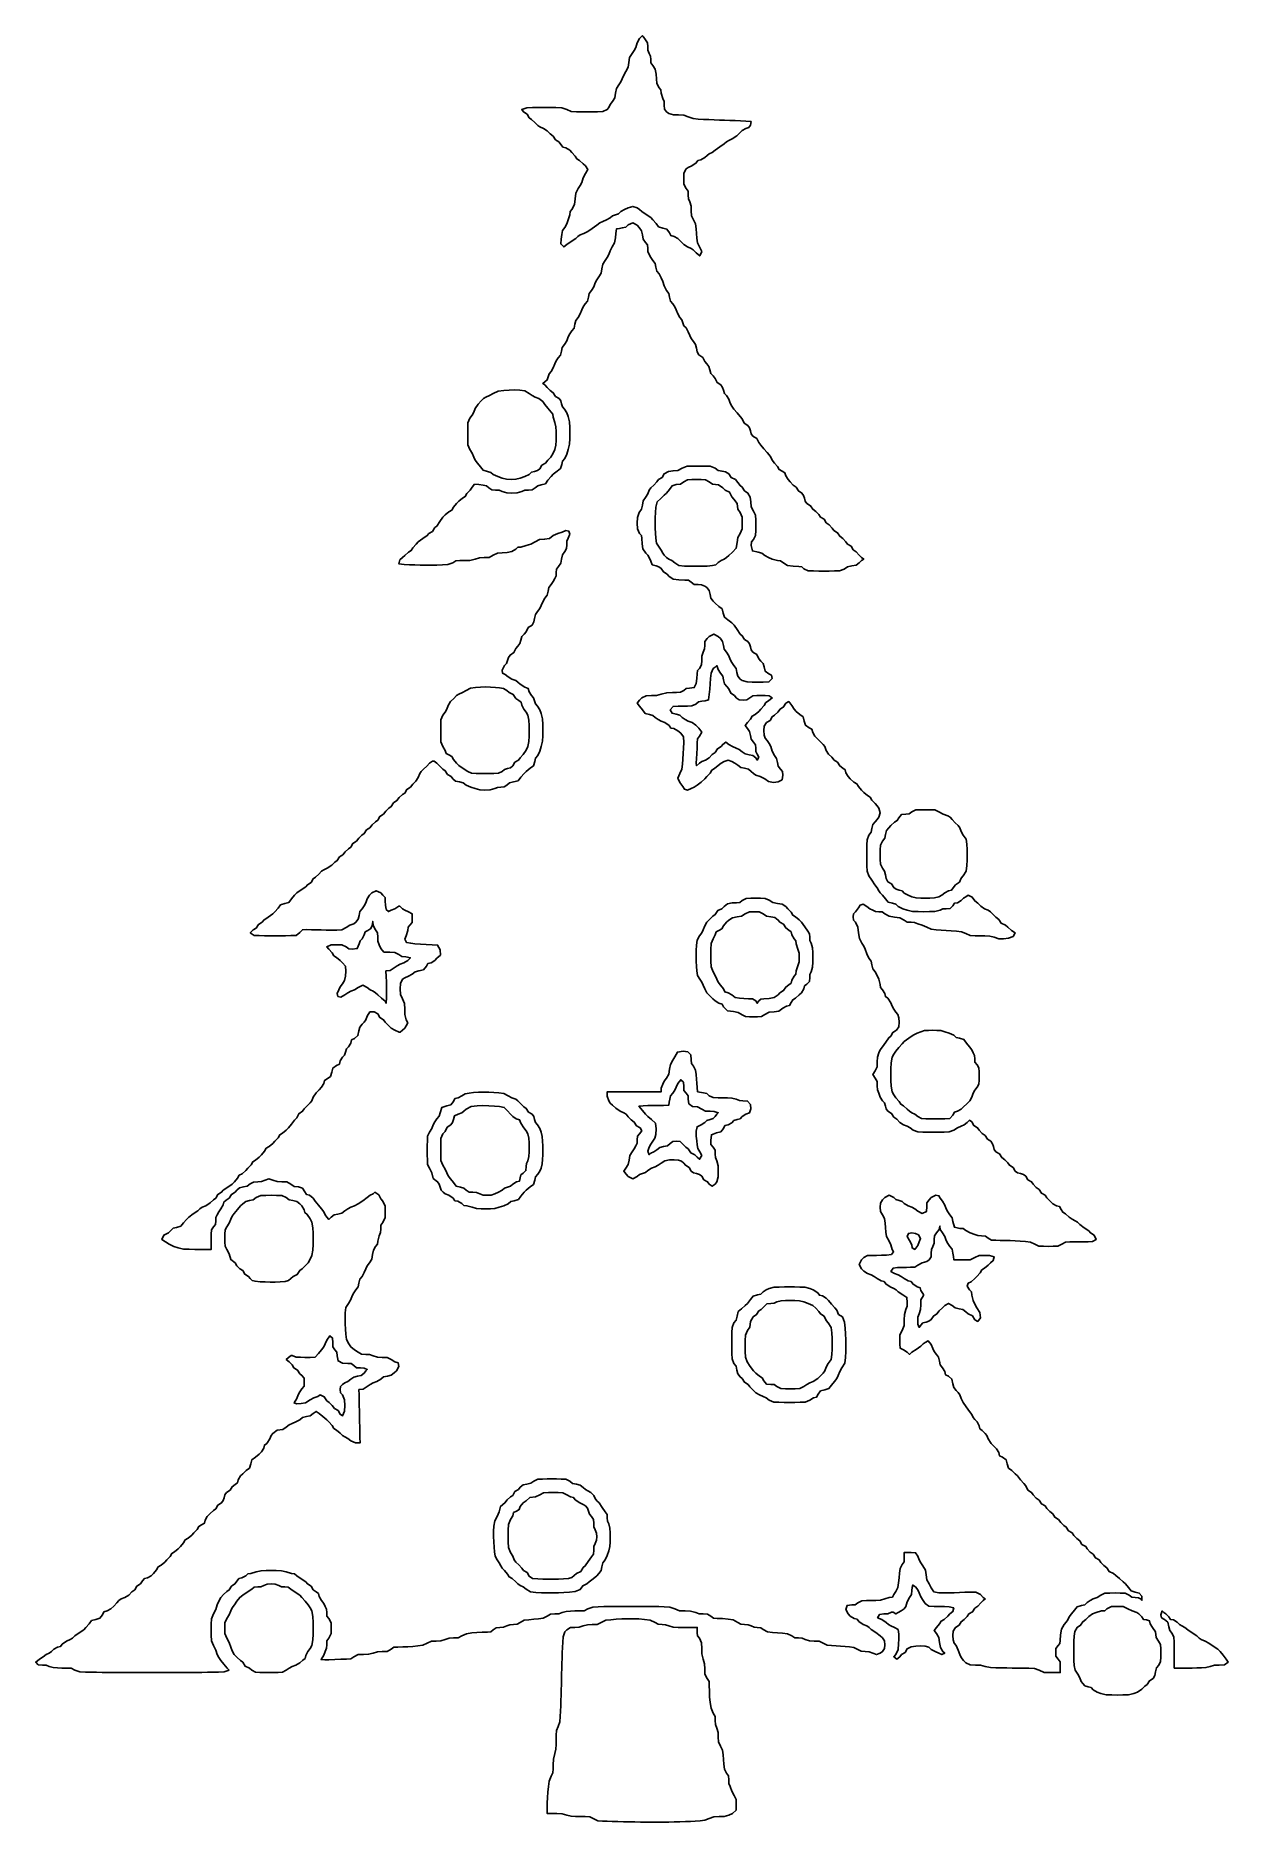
# Model space of a CAD drawing. Extents: x -1383 to 2909, y -2222 to 4206.
import ezdxf

# ---------------------------------------------------------------- set-up
doc = ezdxf.new("R2010")
doc.units = 0
doc.layers.add('Layer_1', color=7, linetype='CONTINUOUS')

msp = doc.modelspace()

# ---------------------------------------------------------------- linework, layer by layer
at = {"layer": 'Layer_1', "color": 7}
for points in [[(1013.935861, 3429.742224), (1006.409906, 3445.940126), (998.947644, 3460.326661), (996.609061, 3477.381307), (995.057093, 3494.533805), (993.505124, 3511.68412), (991.14531, 3528.738737), (983.683106, 3543.127427), (976.731137, 3557.841364), (976.157093, 3575.525329), (975.370507, 3592.312044), (970.757093, 3607.921049), (966.164995, 3619.377978), (965.357093, 3632.216854), (964.63423, 3646.205773), (957.257093, 3656.514671), (949.667329, 3672.332022), (949.157093, 3691.610362), (949.667329, 3710.888787), (957.257093, 3726.70611), (965.357093, 3732.104126), (978.219298, 3737.504126), (993.909061, 3748.301858), (1000.180715, 3756.850583), (1010.746857, 3759.101858), (1024.735861, 3767.199874), (1032.835861, 3775.299874), (1040.935861, 3780.697606), (1051.735861, 3786.097606), (1062.535861, 3794.331685), (1078.735861, 3805.80548), (1094.935861, 3816.469701), (1103.035861, 3823.893638), (1111.135861, 3829.293638), (1123.998151, 3834.69137), (1139.68783, 3845.49137), (1151.125654, 3856.289102), (1159.735946, 3864.389102), (1172.853213, 3872.487118), (1183.228044, 3875.151118), (1189.542217, 3883.693323), (1191.200457, 3896.801858), (1172.279254, 3898.451622), (1153.294186, 3899.472378), (1134.309146, 3900.360756), (1115.324107, 3901.164378), (1096.317808, 3901.906488), (1077.332769, 3902.593323), (1058.347729, 3903.279874), (1039.362661, 3904.042961), (1020.377622, 3904.93389), (1001.413786, 3906.071433), (982.492583, 3907.799717), (965.357093, 3913.782236), (949.157093, 3920.53011), (930.257093, 3921.080882), (912.122476, 3921.824693), (895.157093, 3926.480882), (887.057093, 3931.880882), (879.679956, 3942.187654), (878.957093, 3956.17663), (878.149191, 3969.015307), (873.557093, 3980.474362), (868.157093, 3999.372378), (867.2004, 4010.69537), (860.057093, 4018.27011), (851.957093, 4033.71326), (851.361817, 4050.959244), (849.533471, 4068.120189), (846.110608, 4085.024031), (837.73423, 4099.259622), (831.20743, 4108.545921), (830.357093, 4120.857354), (829.527959, 4132.392945), (824.978324, 4142.453102), (820.386227, 4153.912157), (819.578324, 4166.751118), (818.855461, 4180.738961), (811.478324, 4191.047717), (802.740529, 4203.196157), (799.65788, 4205.895874), (789.474359, 4196.44715), (781.778324, 4180.24885), (776.378324, 4164.051118), (770.978324, 4153.253102), (763.133386, 4142.453102), (754.374359, 4127.934898), (751.653071, 4110.057354), (748.910608, 4092.379937), (740.576693, 4077.661606), (733.178324, 4064.163874), (727.778324, 4050.665858), (722.378324, 4039.865858), (714.894831, 4029.068126), (706.560973, 4015.757197), (703.712183, 3999.372378), (700.863307, 3982.876724), (692.295591, 3969.674362), (684.578239, 3958.87663), (679.178239, 3948.078614), (673.778239, 3939.978614), (657.663307, 3933.120189), (638.763307, 3932.206016), (619.820759, 3931.936724), (600.899556, 3931.880031), (581.957008, 3931.936724), (563.014488, 3932.206016), (544.0932, 3933.122457), (527.999471, 3939.978614), (509.818054, 3946.886079), (488.898369, 3947.766236), (467.955298, 3948.024189), (447.014324, 3948.078047), (426.075506, 3948.024189), (405.134532, 3947.766236), (384.212778, 3946.886079), (366.024983, 3939.978614), (371.809729, 3931.880882), (385.218369, 3924.076252), (393.0228, 3910.667811), (401.626715, 3904.882866), (413.05388, 3894.085134), (423.347839, 3883.285134), (430.816507, 3877.887118), (444.316507, 3872.487118), (457.814324, 3863.883402), (468.612227, 3852.453827), (479.410129, 3844.47515), (487.201861, 3831.682961), (499.99388, 3823.893638), (507.972756, 3813.095622), (514.240129, 3804.546898), (524.799893, 3802.295622), (538.799471, 3794.197606), (546.7932, 3786.097606), (558.060888, 3773.067591), (564.034932, 3762.737291), (574.367244, 3756.767528), (587.399471, 3745.499811), (595.499556, 3737.504126), (603.599556, 3724.00611), (595.499556, 3710.508378), (587.399471, 3694.310362), (581.999471, 3678.11263), (576.599471, 3667.312573), (569.201102, 3656.514671), (560.718369, 3639.051893), (558.082205, 3618.718951), (555.424724, 3598.213805), (546.580573, 3580.923146), (539.756164, 3573.195222), (538.799471, 3562.025329), (533.399471, 3543.127427), (527.999471, 3529.629524), (520.639342, 3516.131622), (512.713644, 3505.1148), (509.841439, 3491.081178), (507.662306, 3473.867112), (506.716271, 3456.55732), (517.205849, 3445.940126), (527.999471, 3454.174006), (544.199471, 3465.648), (560.399471, 3476.311937), (568.499471, 3483.735902), (576.599471, 3489.135902), (590.099471, 3494.533805), (603.599556, 3501.957742), (619.799556, 3512.621622), (635.999556, 3524.095587), (646.799556, 3532.329524), (657.578239, 3537.729524), (671.078239, 3543.127427), (684.578239, 3550.625773), (692.486929, 3558.298422), (703.478324, 3561.670261), (714.639742, 3565.065458), (722.378324, 3573.069817), (735.878324, 3580.923146), (749.378324, 3586.323146), (765.578324, 3591.723146), (781.778324, 3586.323146), (789.878324, 3580.923146), (797.978324, 3573.499266), (814.178324, 3562.835329), (830.357093, 3551.361364), (838.372054, 3543.127427), (849.597222, 3530.252466), (858.505124, 3518.221493), (873.408302, 3514.084356), (888.587773, 3509.819631), (897.368088, 3497.265666), (902.895676, 3486.897213), (914.163364, 3483.735902), (927.557093, 3476.26732), (938.357093, 3465.973276), (949.157093, 3454.543984), (962.657093, 3445.940126), (976.157093, 3440.540126), (983.619298, 3435.142224), (993.909061, 3424.342224), (1006.473657, 3413.659153)], [(-686.843603, -1675.323893), (-694.83943, -1667.223893), (-706.224047, -1653.723893), (-717.126123, -1640.223893), (-724.639323, -1629.423893), (-730.037225, -1618.623893), (-735.437225, -1602.423893), (-743.537225, -1586.223893), (-750.735808, -1569.386098), (-751.50754, -1549.465342), (-751.635099, -1529.545153), (-751.50754, -1509.603137), (-750.735808, -1489.703924), (-743.537225, -1472.845153), (-735.437225, -1456.644869), (-730.037225, -1440.444869), (-724.639323, -1426.944869), (-717.168643, -1413.444869), (-706.876696, -1402.644869), (-695.447461, -1391.866129), (-686.843603, -1386.062192), (-679.234706, -1372.83857), (-666.261865, -1364.866129), (-658.283074, -1354.066129), (-652.013518, -1345.519672), (-641.453839, -1343.266129), (-627.449924, -1335.166129), (-619.877169, -1328.022822), (-608.554205, -1327.066129), (-589.656302, -1321.666129), (-572.282787, -1317.52046), (-553.986539, -1316.521247), (-535.66268, -1316.266129), (-517.338822, -1316.521247), (-499.044671, -1317.52046), (-481.669058, -1321.666129), (-462.771156, -1327.066129), (-451.380161, -1328.022822), (-443.873254, -1335.293688), (-427.675436, -1346.774003), (-411.477534, -1357.425184), (-405.692702, -1364.866129), (-392.471178, -1372.477153), (-384.481729, -1385.445657), (-373.681729, -1393.418098), (-365.135329, -1399.689751), (-362.883912, -1410.255893), (-354.783912, -1424.244869), (-346.686009, -1435.044869), (-341.286009, -1445.844869), (-336.727871, -1455.900775), (-335.888107, -1467.445153), (-335.065351, -1480.115735), (-327.788107, -1489.045153), (-320.198343, -1504.862192), (-319.69029, -1524.145153), (-320.198343, -1543.427546), (-327.788107, -1559.245153), (-335.165244, -1569.534917), (-335.888107, -1583.523893), (-336.708765, -1596.364554), (-341.286009, -1607.823893), (-346.686009, -1620.940932), (-356.133912, -1636.949877), (-343.286561, -1638.182948), (-327.788107, -1637.396334), (-306.655795, -1636.205783), (-285.506561, -1635.312586), (-264.346591, -1634.866413), (-249.700742, -1634.143578), (-238.698774, -1626.723893), (-222.88352, -1619.134129), (-203.602969, -1618.623893), (-185.481079, -1617.879515), (-168.507249, -1613.223893), (-152.900342, -1608.588964), (-136.111445, -1607.823893), (-118.155382, -1607.271137), (-103.715725, -1599.723893), (-93.81924, -1592.367987), (-80.234201, -1591.623893), (-62.125067, -1591.368775), (-44.032884, -1590.62468), (-25.968397, -1589.327546), (-7.965619, -1587.392901), (9.894803, -1584.416523), (25.867323, -1577.336995), (40.679084, -1570.619169), (58.263129, -1570.023893), (75.052026, -1569.258539), (90.658848, -1564.623893), (104.896565, -1560.031483), (120.356751, -1559.223609), (136.620502, -1558.607074), (150.052499, -1551.910507), (166.873258, -1544.235704), (185.790294, -1541.110507), (204.868848, -1539.175578), (224.015547, -1538.070066), (243.189799, -1537.666129), (255.180351, -1536.751956), (263.437645, -1529.545153), (273.746543, -1522.167987), (287.735556, -1521.445153), (300.574346, -1520.616019), (312.031276, -1516.045153), (323.490359, -1511.452743), (336.329178, -1510.645153), (350.043902, -1509.900775), (360.624983, -1503.118885), (375.011461, -1495.635704), (392.066164, -1493.297121), (409.220702, -1491.745153), (426.36892, -1490.192901), (443.423537, -1487.833058), (457.814324, -1480.370854), (469.772986, -1473.503924), (484.810129, -1472.845153), (498.9564, -1472.036995), (511.808031, -1467.445153), (526.439027, -1463.36298), (542.052227, -1462.321247), (557.699471, -1462.046287), (574.090866, -1461.89605), (590.460888, -1461.024397), (603.599556, -1453.944869), (621.309005, -1447.907074), (641.123178, -1446.844082), (660.958583, -1446.355106), (680.794044, -1446.099987), (700.650737, -1445.972428), (720.486142, -1445.887389), (740.342835, -1445.859043), (760.178324, -1445.830696), (780.013729, -1445.859043), (799.870422, -1445.887389), (819.705883, -1445.972428), (839.562605, -1446.099987), (859.397981, -1446.355106), (879.233471, -1446.844082), (899.047644, -1447.907074), (916.757093, -1453.944869), (933.956306, -1461.555893), (954.557093, -1462.044869), (974.009849, -1462.767704), (992.357093, -1467.445153), (1005.198066, -1472.036995), (1019.335861, -1472.845153), (1034.643005, -1473.482948), (1046.335861, -1480.945153), (1056.264208, -1488.300775), (1069.891795, -1489.045153), (1089.174444, -1489.533846), (1108.41463, -1491.107074), (1127.420929, -1494.33857), (1143.535946, -1503.267704), (1154.187071, -1509.900775), (1167.835946, -1510.645153), (1180.655631, -1511.452743), (1192.11463, -1516.045153), (1202.19188, -1520.594476), (1213.71463, -1521.445153), (1226.130435, -1522.274003), (1235.314715, -1529.034917), (1250.579254, -1536.62468), (1268.56508, -1538.94172), (1286.614715, -1540.472712), (1304.621773, -1542.02468), (1322.543849, -1544.320743), (1337.914715, -1551.782948), (1348.523405, -1558.501058), (1362.193483, -1559.223609), (1375.0344, -1560.053027), (1386.493483, -1564.623893), (1402.098208, -1569.258539), (1418.893483, -1570.023893), (1436.602932, -1570.597625), (1451.293483, -1577.592397), (1464.921043, -1584.480586), (1481.014743, -1586.56405), (1497.193483, -1587.945657), (1513.372224, -1589.051169), (1529.550964, -1590.135704), (1545.708444, -1591.51731), (1561.759625, -1593.622035), (1575.472224, -1600.382948), (1587.462775, -1607.164554), (1602.472224, -1607.823893), (1616.610019, -1608.631483), (1629.472224, -1613.223893), (1642.972224, -1618.623893), (1656.472224, -1613.223893), (1664.572224, -1607.823893), (1671.949389, -1597.512586), (1672.672224, -1583.523893), (1671.949389, -1569.534917), (1664.572224, -1559.223609), (1656.472224, -1550.996334), (1640.272224, -1539.516019), (1624.072224, -1528.864554), (1615.972224, -1521.445153), (1607.872224, -1516.045153), (1595.010019, -1510.645153), (1579.298995, -1499.845153), (1573.048602, -1491.298413), (1562.48246, -1489.045153), (1548.472224, -1480.945153), (1540.372224, -1472.845153), (1532.272224, -1456.644869), (1537.247027, -1441.826759), (1553.872224, -1440.444869), (1566.54309, -1439.615735), (1575.472224, -1432.344869), (1589.546239, -1425.222822), (1606.787972, -1424.393688), (1624.072224, -1424.243452), (1640.612381, -1423.988334), (1657.110019, -1422.967861), (1672.672224, -1418.843452), (1688.850964, -1413.443452), (1700.09742, -1412.019043), (1705.050964, -1402.643452), (1712.576948, -1391.843452), (1720.060413, -1377.471798), (1722.398995, -1360.421405), (1723.950964, -1343.264712), (1725.502932, -1326.108019), (1727.862775, -1309.057625), (1735.32498, -1294.664712), (1742.02183, -1285.4592), (1742.850964, -1273.064712), (1742.850964, -1262.264712), (1742.850964, -1251.464712), (1755.011594, -1251.464712), (1767.151247, -1251.464712), (1783.83994, -1252.293846), (1791.451247, -1264.964712), (1796.851247, -1278.464712), (1802.251247, -1289.264712), (1810.074869, -1300.064712), (1818.833641, -1314.585184), (1821.576161, -1332.464712), (1824.31868, -1350.131641), (1832.631562, -1364.864712), (1840.051247, -1378.258413), (1849.086397, -1392.927704), (1867.221326, -1396.478098), (1885.738365, -1397.137153), (1904.277231, -1396.924554), (1922.794554, -1396.329279), (1941.332854, -1395.563924), (1961.18983, -1394.692271), (1981.067783, -1393.990696), (2000.945735, -1394.033216), (2016.720539, -1402.85605), (2026.946523, -1413.443452), (2034.408728, -1418.843452), (2026.308728, -1424.243452), (2018.208728, -1432.853688), (2007.429987, -1444.291483), (1996.629987, -1452.263924), (1988.636287, -1465.232428), (1975.412665, -1472.843452), (1969.629987, -1481.453688), (1958.829987, -1492.870224), (1948.029987, -1500.863924), (1940.227625, -1513.64109), (1927.45046, -1521.443452), (1919.244161, -1534.050539), (1917.841011, -1549.99542), (1919.180381, -1565.982822), (1922.220539, -1577.633216), (1929.810302, -1586.222192), (1937.229987, -1602.422192), (1942.629987, -1618.622192), (1948.029987, -1629.422192), (1956.129987, -1640.222192), (1964.229987, -1648.322192), (1980.04731, -1655.911956), (1999.329987, -1656.422192), (2017.443373, -1657.166287), (2034.408728, -1661.822192), (2053.308728, -1665.372869), (2072.867783, -1666.371798), (2092.448098, -1666.882318), (2112.028413, -1667.137436), (2131.608728, -1667.222476), (2151.57172, -1667.250822), (2171.534712, -1667.378381), (2191.476444, -1667.739798), (2211.418176, -1668.696491), (2228.787468, -1675.329562), (2245.98668, -1682.940586), (2266.587468, -1683.429562), (2285.487468, -1683.429562), (2304.387468, -1683.429562), (2304.387468, -1671.268932), (2304.387468, -1659.129562), (2303.664633, -1645.140586), (2296.287468, -1634.829562), (2288.910302, -1624.518539), (2288.187468, -1610.529562), (2288.910302, -1596.540586), (2296.287468, -1586.229562), (2303.345735, -1579.341373), (2304.451247, -1568.690192), (2305.4292, -1548.046885), (2308.703216, -1527.658696), (2318.589043, -1510.650822), (2325.987468, -1502.550822), (2331.387468, -1494.450822), (2336.787468, -1483.650822), (2344.781169, -1472.850822), (2356.176444, -1459.329562), (2365.148098, -1446.679956), (2380.561483, -1442.427987), (2392.594554, -1439.36657), (2401.566208, -1431.670507), (2412.366208, -1424.250822), (2423.166208, -1418.850822), (2436.666208, -1413.450822), (2450.166208, -1405.350822), (2465.154397, -1398.207515), (2483.310302, -1397.399641), (2501.466208, -1397.249405), (2519.622113, -1397.399641), (2537.756759, -1398.207515), (2552.744948, -1405.350822), (2561.695342, -1412.642948), (2574.344948, -1413.450822), (2586.16542, -1414.343735), (2595.944948, -1419.764995), (2598.43235, -1423.570507), (2597.794554, -1409.135074), (2588.589043, -1397.888617), (2574.13235, -1393.891767), (2559.27172, -1389.767357), (2550.385106, -1377.734287), (2539.159909, -1364.872082), (2531.144948, -1356.857121), (2517.666208, -1345.483106), (2504.166208, -1334.576806), (2495.683531, -1327.072082), (2480.674082, -1320.205153), (2471.766208, -1306.492554), (2460.966208, -1298.498854), (2450.166208, -1287.082318), (2444.383531, -1278.472082), (2431.159909, -1270.861058), (2423.166208, -1257.892554), (2412.366208, -1249.920113), (2401.566208, -1238.482318), (2395.783531, -1229.872082), (2382.559909, -1222.282318), (2374.566208, -1209.292554), (2363.766208, -1201.320113), (2352.987468, -1189.882318), (2347.183531, -1181.293342), (2333.78983, -1173.49098), (2325.987468, -1160.076019), (2317.377231, -1154.293342), (2305.939436, -1143.493342), (2297.966995, -1132.693342), (2285.16857, -1124.912239), (2277.387468, -1112.113814), (2266.587468, -1104.141373), (2255.787468, -1092.703578), (2250.004791, -1084.093342), (2236.781169, -1076.482318), (2228.787468, -1063.513814), (2217.987468, -1055.541373), (2207.187468, -1044.103578), (2201.404791, -1035.514602), (2187.245735, -1026.798066), (2180.208728, -1011.597279), (2172.682743, -1003.114602), (2161.776444, -989.614602), (2150.402428, -976.114602), (2142.408728, -968.120901), (2129.525263, -956.895704), (2117.492192, -947.96657), (2113.367783, -933.08468), (2109.094554, -917.905153), (2096.529987, -909.103578), (2086.176444, -903.597279), (2083.008728, -892.329562), (2074.908728, -878.935578), (2066.808728, -870.325625), (2056.008728, -858.88783), (2045.208728, -843.197783), (2039.808728, -830.335578), (2034.408728, -822.873657), (2023.608728, -812.562633), (2015.062271, -806.290696), (2012.829987, -795.745814), (2004.729987, -781.735578), (1996.629987, -773.635578), (1991.229987, -765.535578), (1985.829987, -754.735578), (1977.581169, -743.935578), (1966.122113, -727.735578), (1955.449672, -711.556838), (1948.029987, -698.056838), (1942.629987, -684.556838), (1937.229987, -676.456838), (1929.470145, -668.356838), (1921.157546, -658.130854), (1918.117389, -644.503294), (1914.226838, -627.835578), (1901.598491, -617.396995), (1891.606365, -611.805657), (1888.629987, -600.750539), (1880.870145, -587.356838), (1872.514743, -576.918255), (1869.453326, -563.056838), (1866.413452, -549.344239), (1858.334428, -538.778098), (1850.829704, -527.978098), (1845.451247, -517.178098), (1840.051247, -503.678098), (1829.251247, -490.178098), (1818.451247, -495.578098), (1810.351247, -500.978098), (1802.251247, -509.205657), (1786.051247, -520.685972), (1769.851247, -531.337153), (1761.751247, -538.778098), (1753.650964, -530.678098), (1740.150964, -522.578098), (1728.202932, -516.731641), (1726.757263, -502.168649), (1726.652381, -487.478098), (1727.162617, -468.19542), (1734.752381, -452.378098), (1742.384665, -435.178885), (1742.852381, -414.578098), (1743.575216, -395.125342), (1748.252381, -376.778098), (1752.823247, -365.255263), (1753.652381, -352.350539), (1752.377074, -333.811956), (1737.452381, -324.691483), (1721.252381, -314.019043), (1713.152381, -306.599357), (1705.052381, -301.199357), (1692.190176, -295.799357), (1676.500413, -284.999357), (1670.228759, -276.452901), (1659.662617, -274.199357), (1645.673641, -266.099357), (1634.873641, -257.999357), (1624.073641, -252.599357), (1610.573641, -247.199357), (1597.073641, -239.099357), (1588.973641, -230.999357), (1580.873641, -214.799357), (1588.973641, -198.620617), (1597.073641, -190.520617), (1610.063405, -183.44109), (1626.284665, -182.569436), (1642.527184, -182.4192), (1660.576791, -182.164082), (1678.626397, -181.356208), (1696.527184, -179.123924), (1704.520885, -170.109751), (1699.652381, -160.8192), (1694.252381, -144.6192), (1686.790176, -128.4192), (1679.455531, -114.9192), (1677.074428, -98.761436), (1675.52246, -82.518917), (1673.970491, -66.234161), (1671.589389, -50.033877), (1664.084665, -36.64046), (1657.132696, -24.713688), (1656.473641, -9.64046), (1657.111436, 5.66691), (1664.573641, 17.35954), (1672.673641, 25.459824), (1688.852381, 33.559824), (1705.052381, 26.055099), (1712.961043, 18.401272), (1723.952381, 15.020957), (1735.113798, 11.619666), (1742.852381, 3.625682), (1756.352381, -4.24046), (1769.852665, -9.64046), (1780.652665, -15.04046), (1791.452665, -23.14046), (1807.652665, -31.24046), (1822.810649, -24.947263), (1823.852665, -6.94046), (1824.575499, 7.048517), (1831.952665, 17.35954), (1840.052665, 25.459824), (1856.231121, 33.559824), (1867.477578, 32.135131), (1872.431405, 22.759824), (1880.531405, 11.95954), (1888.631405, -1.54046), (1894.031405, -15.04046), (1899.431405, -25.84046), (1906.914869, -36.618917), (1915.014869, -47.206602), (1918.055027, -60.918917), (1923.114869, -81.11605), (1942.971562, -85.218917), (1955.45109, -86.069594), (1964.231405, -93.3192), (1980.431405, -101.4192), (1996.631405, -106.8192), (2008.09046, -111.390066), (2020.910145, -112.2192), (2034.899121, -112.942035), (2045.210145, -120.3192), (2057.158176, -127.356208), (2072.358964, -128.270381), (2087.602271, -128.420617), (2105.843216, -128.548176), (2124.062901, -128.973373), (2142.282586, -129.738728), (2160.481011, -130.908019), (2178.636917, -132.672586), (2196.665263, -135.457625), (2212.588885, -142.707231), (2227.151877, -148.978885), (2244.159751, -149.850539), (2261.188885, -150.020617), (2278.473137, -149.870381), (2295.714869, -149.041247), (2309.788885, -141.9192), (2323.076287, -135.15857), (2339.318806, -134.159357), (2355.603846, -133.881562), (2371.867625, -133.816365), (2388.237704, -133.751169), (2404.607783, -133.476208), (2420.935342, -132.498255), (2433.967625, -125.333688), (2426.930617, -110.132901), (2412.750302, -101.416365), (2406.967625, -93.99668), (2390.767625, -83.324239), (2374.567625, -71.865184), (2366.467625, -63.616365), (2358.367625, -58.216365), (2347.588885, -52.816365), (2336.788885, -44.822665), (2323.756602, -33.554948), (2313.424318, -27.602192), (2307.450302, -17.269909), (2301.858964, -7.235263), (2290.782586, -4.237625), (2277.388885, 3.245839), (2266.588885, 13.535603), (2255.788885, 24.952139), (2250.006208, 33.562375), (2236.782586, 41.173398), (2228.788885, 54.141902), (2217.988885, 62.135603), (2207.188885, 73.552139), (2201.406208, 82.162375), (2188.182586, 89.773398), (2180.210145, 102.763162), (2171.684948, 108.694658), (2161.310145, 111.500957), (2150.850302, 114.392296), (2142.410145, 120.57891), (2134.522743, 133.823792), (2121.192822, 141.541398), (2115.410145, 150.151351), (2104.610145, 161.589146), (2093.810145, 169.561587), (2085.901483, 182.466312), (2072.84794, 190.141398), (2066.661326, 198.581272), (2063.748728, 209.041398), (2060.963688, 219.416202), (2055.032192, 227.941398), (2042.212507, 235.722501), (2034.410145, 248.520926), (2023.610145, 256.493367), (2012.831405, 267.931162), (2007.027468, 276.541398), (1993.633767, 284.343761), (1985.831405, 297.737178), (1977.731405, 303.541398), (1969.631405, 295.441398), (1958.831405, 287.341398), (1948.031405, 281.941398), (1934.531405, 276.541398), (1921.031405, 268.441398), (1904.916444, 261.574469), (1886.016161, 260.660296), (1867.073641, 260.385335), (1848.131121, 260.342816), (1829.210145, 260.385335), (1810.267625, 260.660296), (1791.346082, 261.574469), (1775.252665, 268.441398), (1764.452665, 276.541398), (1753.652381, 281.941398), (1740.152381, 287.341398), (1726.652381, 295.930375), (1715.852381, 307.36817), (1705.052381, 315.340611), (1697.14372, 328.245335), (1684.090176, 335.920139), (1677.903562, 344.360296), (1675.012224, 354.820139), (1671.631909, 365.811477), (1663.957106, 373.720139), (1656.473641, 387.220139), (1651.073641, 400.720139), (1646.481515, 413.561083), (1645.673641, 427.720139), (1645.014586, 443.027225), (1637.573641, 454.720139), (1629.473641, 468.220139), (1637.573641, 481.698879), (1645.120885, 496.155572), (1645.673641, 514.098879), (1646.438995, 530.894154), (1651.073641, 546.498879), (1656.473641, 557.298879), (1664.7012, 568.09887), (1676.181515, 584.29887), (1686.832696, 600.49887), (1694.252381, 606.281547), (1701.863405, 619.505169), (1714.853169, 627.49887), (1723.038208, 640.105957), (1724.441357, 656.050839), (1723.123247, 672.03824), (1720.06183, 683.688634), (1712.472066, 692.27761), (1705.052381, 703.07761), (1699.652381, 713.87761), (1694.252381, 726.739815), (1683.452381, 742.450839), (1674.905924, 748.701232), (1672.673641, 759.267374), (1664.573641, 773.27761), (1657.430334, 780.846114), (1656.473641, 792.17761), (1651.073641, 811.07761), (1645.673641, 824.556351), (1637.892539, 838.056351), (1629.53742, 848.516194), (1626.497263, 862.356351), (1623.435846, 876.068949), (1615.357106, 886.656351), (1607.873641, 902.856351), (1602.473641, 919.056351), (1597.073641, 929.856351), (1589.675216, 940.656351), (1581.192539, 958.110681), (1578.556318, 978.456351), (1575.898838, 998.950839), (1567.054743, 1016.235091), (1560.230334, 1023.973673), (1559.273641, 1035.135091), (1560.230334, 1046.424067), (1567.267342, 1054.035091), (1578.662617, 1067.535091), (1584.020098, 1077.718839), (1594.968917, 1081.035091), (1607.873641, 1072.935091), (1618.673641, 1064.835091), (1629.473641, 1059.435091), (1639.529546, 1054.885768), (1651.073641, 1054.035091), (1663.510649, 1053.205957), (1672.673641, 1046.360571), (1688.618523, 1037.665295), (1707.752381, 1034.943752), (1726.8012, 1032.222776), (1742.852381, 1023.718839), (1753.461043, 1016.979185), (1767.152665, 1016.235091), (1779.993326, 1015.4275), (1791.452665, 1010.835091), (1807.652665, 1005.435091), (1823.852665, 997.824067), (1839.542428, 990.808319), (1857.655814, 988.767374), (1875.83298, 987.428288), (1894.031405, 986.343752), (1912.187027, 985.2595), (1930.343216, 983.89887), (1948.414082, 981.857925), (1964.231405, 975.054776), (1979.644791, 968.655563), (1997.566838, 967.805169), (2015.531405, 967.654933), (2032.943216, 967.377138), (2050.355027, 966.377925), (2066.810145, 962.253516), (2082.840066, 957.023595), (2100.549515, 956.981075), (2118.131405, 958.851941), (2134.692822, 964.549579), (2141.793609, 978.453232), (2128.910145, 987.021232), (2115.410145, 997.927532), (2106.927468, 1005.432256), (2091.918019, 1012.299185), (2083.010145, 1026.011784), (2072.210145, 1034.005484), (2061.410145, 1045.42202), (2053.310145, 1054.032256), (2045.210145, 1059.432256), (2031.710145, 1064.832256), (2018.210145, 1073.442492), (2007.431405, 1084.859028), (1996.631405, 1092.852729), (1987.723531, 1106.565327), (1972.714082, 1113.432256), (1964.231405, 1108.032256), (1956.131405, 1102.632256), (1948.031405, 1094.532256), (1934.021169, 1086.432256), (1923.476287, 1084.178713), (1917.204633, 1075.632256), (1907.680224, 1066.044067), (1893.414869, 1064.832256), (1882.168129, 1063.981862), (1872.431405, 1059.432256), (1853.233767, 1055.265327), (1833.143216, 1054.287374), (1813.052665, 1054.032256), (1792.94057, 1054.287374), (1772.850019, 1055.265327), (1753.652381, 1059.432256), (1737.452381, 1064.832256), (1721.252381, 1072.868477), (1712.493326, 1081.181075), (1700.098838, 1084.285012), (1684.876791, 1088.409421), (1675.692539, 1100.548791), (1664.467342, 1113.432256), (1656.473641, 1121.532256), (1651.073641, 1129.632265), (1645.673641, 1140.432265), (1637.424822, 1151.232265), (1625.965767, 1167.411005), (1615.293326, 1183.611005), (1609.170491, 1200.151162), (1608.235058, 1218.923603), (1607.93742, 1237.717304), (1607.872224, 1256.511005), (1607.93742, 1275.325965), (1608.235058, 1294.119666), (1609.170491, 1312.892107), (1615.357106, 1329.389745), (1623.435846, 1339.977146), (1626.497263, 1353.689745), (1629.53742, 1367.551162), (1637.892539, 1377.989773), (1645.673641, 1386.089773), (1651.073641, 1394.189773), (1656.473641, 1410.389773), (1651.073641, 1426.589773), (1645.673641, 1434.689773), (1637.67994, 1442.789773), (1626.412224, 1455.822085), (1620.438208, 1466.154369), (1610.105924, 1472.107124), (1597.073641, 1483.374813), (1589.07994, 1491.389773), (1577.812224, 1504.400854), (1571.838208, 1514.733137), (1561.505924, 1520.707124), (1548.473641, 1531.974813), (1540.373641, 1539.968542), (1532.273641, 1553.978778), (1530.020098, 1564.54492), (1521.473641, 1570.795342), (1510.673641, 1578.789071), (1502.892539, 1591.566236), (1490.094113, 1599.368542), (1482.121672, 1610.168542), (1470.683877, 1620.968542), (1462.094901, 1634.468627), (1456.694901, 1647.968627), (1451.294901, 1656.068627), (1442.684693, 1664.168627), (1431.268101, 1674.947339), (1420.957106, 1685.747339), (1413.494901, 1699.141039), (1410.327213, 1710.408756), (1399.973613, 1715.936315), (1387.409074, 1724.716658), (1383.157106, 1739.917417), (1379.011408, 1754.799364), (1366.978337, 1763.728498), (1354.094901, 1774.953666), (1345.994901, 1782.947395), (1337.894901, 1796.447395), (1327.116132, 1809.947395), (1316.316132, 1804.164661), (1308.705137, 1790.941039), (1295.736576, 1782.947395), (1287.742876, 1772.147395), (1276.326369, 1761.347395), (1267.716132, 1755.564661), (1260.105052, 1742.341039), (1247.136576, 1734.347395), (1238.930306, 1721.74028), (1237.527128, 1705.774139), (1238.866498, 1689.807969), (1241.906683, 1678.157546), (1249.496391, 1669.547339), (1256.916132, 1658.768627), (1262.316132, 1647.968627), (1267.716132, 1631.768627), (1275.199569, 1615.568542), (1283.278337, 1604.981169), (1286.339754, 1591.268542), (1289.379883, 1577.428413), (1297.73503, 1566.968542), (1304.66571, 1558.081956), (1305.516132, 1545.793739), (1303.687786, 1528.934712), (1289.316132, 1521.068542), (1271.606683, 1519.516573), (1254.046025, 1522.089014), (1240.716132, 1532.293739), (1224.516076, 1539.968542), (1208.316076, 1545.368542), (1200.216076, 1550.768542), (1192.116076, 1558.549644), (1181.677493, 1566.904791), (1167.816076, 1569.94492), (1154.103506, 1573.006337), (1143.537364, 1581.085134), (1132.737364, 1588.568542), (1121.937279, 1593.968542), (1108.437279, 1599.368542), (1094.937279, 1593.968542), (1084.137279, 1588.568542), (1073.337279, 1580.574898), (1060.304995, 1569.307124), (1049.972769, 1563.333137), (1043.998724, 1553.000854), (1032.731008, 1539.968542), (1024.737279, 1531.974813), (1011.237279, 1520.600854), (997.737279, 1509.694498), (986.95851, 1502.168542), (976.15851, 1496.768542), (962.764866, 1491.389773), (951.497093, 1494.536258), (945.969506, 1504.868542), (935.063235, 1518.368542), (927.55851, 1534.568542), (934.850608, 1550.768542), (942.03652, 1566.692164), (944.204995, 1585.018205), (945.608173, 1603.407969), (946.904995, 1623.222142), (948.07423, 1643.036315), (948.945969, 1662.87172), (948.75463, 1682.728413), (938.358567, 1696.547339), (927.558567, 1704.647339), (913.548331, 1712.747339), (903.00342, 1715.000939), (896.731767, 1723.547395), (881.042003, 1734.347395), (868.158567, 1739.747395), (857.358567, 1745.147395), (846.558567, 1752.56708), (837.586913, 1760.263115), (825.553843, 1763.324561), (810.140457, 1767.576529), (801.168803, 1780.204876), (789.773528, 1793.747395), (781.779798, 1804.547395), (789.879798, 1815.347395), (797.979798, 1823.447395), (813.79715, 1831.037187), (833.058567, 1831.547395), (851.193184, 1832.270258), (868.158567, 1836.926164), (887.866469, 1841.645849), (908.658567, 1842.326164), (923.285367, 1842.496243), (937.869562, 1843.431704), (949.158567, 1850.426192), (957.747572, 1857.67577), (970.078252, 1858.526192), (987.064923, 1860.503357), (994.378309, 1875.406535), (996.780643, 1892.882126), (997.737335, 1910.506535), (998.75778, 1921.497846), (1005.837335, 1928.726192), (1013.363291, 1941.779735), (1013.937335, 1958.426192), (1014.745238, 1973.882126), (1019.337335, 1988.126192), (1023.929433, 1999.585304), (1024.737335, 2012.404989), (1025.460198, 2026.393965), (1032.837335, 2036.704989), (1040.937335, 2044.804989), (1057.137335, 2052.904989), (1073.337335, 2044.804989), (1080.820857, 2036.704989), (1088.89954, 2026.138819), (1091.960957, 2012.404989), (1095.001172, 1998.564775), (1103.356233, 1988.126192), (1111.137335, 1974.626192), (1116.537335, 1961.126192), (1121.937335, 1950.326192), (1129.420857, 1939.526192), (1137.499625, 1928.938819), (1140.539754, 1915.226192), (1143.601172, 1901.386006), (1151.956318, 1890.926192), (1159.73742, 1885.526192), (1177.106655, 1881.380494), (1195.390176, 1880.381282), (1213.716132, 1880.126164), (1234.572038, 1880.168967), (1255.40674, 1880.934265), (1267.716189, 1893.520091), (1264.761043, 1904.554006), (1254.832696, 1910.145317), (1242.693354, 1919.350828), (1238.568945, 1934.551616), (1235.486211, 1946.967392), (1227.152381, 1955.726419), (1219.116132, 1964.209068), (1212.142932, 1979.324872), (1198.153928, 1988.126419), (1191.967313, 1996.545317), (1189.076003, 2007.005216), (1186.269732, 2017.40125), (1180.33818, 2025.905216), (1167.348416, 2033.898917), (1159.73742, 2047.122567), (1152.296447, 2052.905216), (1141.645238, 2069.105216), (1130.164923, 2085.305216), (1121.937335, 2093.298917), (1108.394816, 2104.694192), (1095.851509, 2113.474535), (1091.578309, 2128.654091), (1087.453928, 2143.557184), (1075.420857, 2152.465087), (1062.537335, 2163.690255), (1055.053928, 2171.705272), (1046.975131, 2182.271443), (1043.913713, 2195.983984), (1040.873584, 2209.845402), (1032.518438, 2220.283984), (1024.737335, 2225.683984), (1013.278309, 2230.276167), (1000.437335, 2231.083984), (986.469647, 2231.806819), (976.158567, 2239.183984), (966.187701, 2246.53989), (952.538882, 2247.283984), (931.938123, 2248.049367), (911.571194, 2251.047033), (895.158567, 2261.464299), (889.375918, 2268.881887), (876.152296, 2276.499317), (868.158567, 2289.493304), (859.65463, 2295.41845), (849.258567, 2298.222624), (835.609691, 2302.442731), (830.358567, 2315.02218), (824.979798, 2328.275509), (819.579798, 2336.373411), (812.138825, 2344.473411), (802.125496, 2359.189446), (798.87274, 2377.679216), (797.979798, 2396.44097), (796.959354, 2407.430211), (789.879798, 2414.664935), (782.247487, 2431.855672), (781.779798, 2452.46074), (782.290006, 2472.736224), (789.178252, 2490.254362), (797.278252, 2502.238535), (800.169562, 2517.25218), (803.039669, 2532.508299), (811.649906, 2544.247984), (819.579798, 2557.745887), (824.979798, 2571.245887), (830.358567, 2578.714441), (841.158567, 2589.008428), (851.958567, 2600.43565), (857.741216, 2609.039509), (870.964838, 2616.63565), (878.958567, 2629.576517), (893.755389, 2637.41074), (910.869562, 2640.425443), (928.238882, 2641.435228), (943.758567, 2649.535228), (961.531852, 2656.755099), (982.32395, 2657.509824), (1003.137335, 2657.635115), (1023.780643, 2657.492816), (1044.38143, 2656.704104), (1062.537335, 2650.14754), (1073.124794, 2642.062365), (1086.837335, 2639.017984), (1099.869647, 2636.207433), (1111.137335, 2629.920926), (1119.938967, 2615.989294), (1135.054687, 2609.039509), (1143.53742, 2598.241606), (1151.63742, 2587.443704), (1159.73742, 2581.658957), (1167.327184, 2568.448091), (1180.274457, 2560.445887), (1188.098079, 2545.661735), (1191.116891, 2528.539087), (1192.116132, 2511.178299), (1200.216132, 2495.654362), (1207.380728, 2480.655487), (1208.18863, 2462.518743), (1208.316189, 2444.36074), (1208.18863, 2426.204806), (1207.380728, 2408.068006), (1200.216132, 2393.067033), (1192.966554, 2384.441943), (1192.116132, 2372.083597), (1196.346869, 2352.43097), (1216.416132, 2347.456167), (1230.256318, 2344.40538), (1240.716189, 2336.043855), (1254.216189, 2328.275509), (1267.716189, 2322.875509), (1286.616189, 2317.477691), (1297.607528, 2316.514592), (1305.516189, 2310.08349), (1322.524091, 2300.199789), (1342.912252, 2296.929997), (1363.555531, 2295.939317), (1374.20674, 2294.838028), (1381.094957, 2287.779789), (1397.209918, 2280.921335), (1416.13115, 2280.007162), (1435.052438, 2279.737304), (1453.994901, 2279.681745), (1472.788602, 2279.747792), (1491.561043, 2280.049682), (1510.333483, 2280.987241), (1526.873641, 2287.084592), (1538.864192, 2295.195165), (1553.873641, 2298.069553), (1569.138208, 2300.946009), (1580.873641, 2309.562624), (1588.973641, 2317.477663), (1597.073641, 2322.875509), (1588.973641, 2328.275509), (1580.873641, 2336.879424), (1570.073641, 2348.308658), (1559.273641, 2356.287477), (1551.27994, 2369.262387), (1538.056318, 2376.869187), (1532.273641, 2385.473046), (1521.473641, 2396.902309), (1510.673641, 2404.881184), (1502.7012, 2417.856009), (1489.477578, 2425.462809), (1483.694901, 2434.066668), (1472.894901, 2445.495987), (1462.094901, 2453.474806), (1454.1012, 2466.449631), (1440.877606, 2474.056431), (1435.094957, 2482.662387), (1424.294957, 2494.089609), (1413.494957, 2502.068428), (1405.586296, 2514.973153), (1392.532781, 2522.650082), (1386.346082, 2531.088085), (1383.43354, 2541.547984), (1380.648501, 2551.926983), (1374.716976, 2560.445858), (1361.897291, 2568.229058), (1354.094957, 2581.027512), (1343.294957, 2589.008428), (1332.516189, 2600.43565), (1324.416189, 2609.039509), (1316.316189, 2622.435307), (1313.318523, 2633.513783), (1303.283906, 2639.100926), (1292.951594, 2645.07069), (1286.977606, 2655.403002), (1275.709833, 2668.433131), (1267.716189, 2679.231033), (1262.316189, 2690.031033), (1256.916189, 2698.12885), (1248.92246, 2706.22885), (1237.527184, 2719.726753), (1226.642145, 2733.224655), (1219.116132, 2741.709458), (1212.142932, 2756.835836), (1198.153928, 2765.620375), (1191.967313, 2774.056309), (1189.076003, 2784.518277), (1186.269732, 2794.897361), (1180.33818, 2803.41618), (1166.60435, 2812.315521), (1159.73742, 2827.327153), (1152.21138, 2835.811899), (1141.305109, 2849.309802), (1129.931065, 2862.807704), (1121.937335, 2873.607704), (1116.537335, 2884.405521), (1111.137335, 2897.903424), (1103.271279, 2911.403424), (1095.27755, 2919.144161), (1091.875918, 2930.301326), (1089.069647, 2940.678255), (1083.159411, 2949.197046), (1069.425581, 2958.096472), (1062.537335, 2973.110117), (1054.501172, 2981.59285), (1046.124794, 2990.570882), (1043.020857, 3003.190753), (1039.938123, 3015.517153), (1032.15702, 3024.78857), (1024.737335, 3033.273402), (1017.785367, 3048.37217), (1003.860198, 3057.184375), (997.567257, 3068.447783), (994.760957, 3081.482277), (991.720772, 3095.194819), (983.64206, 3105.777997), (976.158567, 3116.577997), (970.758567, 3127.375899), (965.358567, 3140.873717), (957.492425, 3154.371619), (949.498781, 3162.112384), (946.09715, 3173.269521), (942.716806, 3184.262957), (935.063291, 3192.167424), (927.558567, 3205.665241), (922.158567, 3219.165241), (916.758567, 3229.963143), (909.275074, 3240.761046), (901.196362, 3251.344224), (898.134945, 3265.058948), (895.094816, 3278.903357), (886.739669, 3289.354668), (878.958567, 3305.55257), (873.558567, 3321.750387), (868.158567, 3335.250472), (860.398696, 3348.74829), (852.043606, 3359.199628), (848.982189, 3373.044094), (845.942003, 3386.758819), (837.863291, 3397.341912), (830.358567, 3408.139814), (824.979798, 3418.939814), (820.408932, 3429.000028), (819.579798, 3440.537717), (818.750665, 3453.106507), (811.649906, 3462.133465), (803.039669, 3473.875332), (800.169562, 3489.131367), (797.278252, 3504.145096), (789.178252, 3516.127087), (781.779798, 3524.227172), (765.579798, 3532.324989), (749.379798, 3524.915962), (740.238038, 3517.175225), (728.056176, 3514.096857), (717.383679, 3512.391789), (706.711238, 3510.684652), (704.882891, 3494.49738), (703.054545, 3478.310135), (700.312025, 3460.641052), (691.978167, 3445.935619), (684.579713, 3432.437717), (679.179713, 3418.939814), (673.779713, 3408.139814), (666.083679, 3397.341912), (657.515962, 3384.141704), (654.667172, 3367.646192), (651.797065, 3351.259077), (643.463206, 3337.950472), (636.00103, 3327.150387), (630.60103, 3316.35257), (625.20103, 3302.854668), (617.419928, 3289.354668), (609.064781, 3278.903357), (606.024652, 3265.058948), (602.963206, 3251.344224), (594.884438, 3240.761046), (587.400945, 3229.963143), (582.000945, 3219.165241), (576.600945, 3205.665241), (568.841131, 3192.167424), (560.464781, 3181.716028), (557.424567, 3167.871619), (554.384438, 3154.156894), (546.284438, 3143.573717), (538.800945, 3132.775899), (533.400945, 3121.975899), (528.000945, 3108.477997), (520.238976, 3094.980094), (511.875354, 3084.528784), (508.826665, 3070.682277), (505.782255, 3056.96965), (497.697194, 3046.386472), (490.211603, 3035.586472), (484.811603, 3024.78857), (479.411603, 3011.290753), (471.915354, 2997.79285), (464.242706, 2989.886258), (460.870838, 2978.894948), (457.475669, 2967.737783), (449.471282, 2959.997046), (441.617981, 2954.597046), (449.715798, 2949.197046), (457.815798, 2940.593187), (468.613701, 2929.16605), (479.411603, 2921.185077), (487.32446, 2908.282507), (500.380157, 2900.603424), (506.571052, 2892.16749), (509.46446, 2881.705521), (512.836328, 2870.714183), (520.508976, 2862.807704), (528.000945, 2849.309802), (533.400945, 2835.811899), (537.589162, 2816.610009), (538.545855, 2796.525836), (538.800973, 2776.420375), (538.545855, 2756.312872), (537.589162, 2736.228699), (533.400945, 2717.026753), (528.000945, 2700.82885), (520.598296, 2684.631033), (512.897981, 2675.657197), (509.830157, 2663.626309), (505.584567, 2648.202236), (492.941367, 2639.226331), (479.411603, 2627.835307), (471.415776, 2619.839509), (460.024696, 2606.309717), (451.048847, 2593.666517), (435.624803, 2589.420926), (423.595984, 2586.355228), (414.620079, 2578.654885), (403.981625, 2571.987855), (390.324274, 2571.245858), (377.485455, 2570.423131), (366.026457, 2565.845858), (349.052513, 2561.189953), (330.930652, 2560.445858), (312.808762, 2561.189953), (295.834932, 2565.845858), (284.378003, 2570.423131), (271.539119, 2571.245858), (257.888203, 2571.987855), (247.241273, 2578.637877), (238.633163, 2586.259531), (226.993371, 2589.376224), (211.807466, 2591.644677), (196.496127, 2592.365357), (187.849749, 2582.043704), (179.851768, 2571.245858), (168.586149, 2558.213575), (162.616385, 2547.883361), (152.286256, 2541.913597), (139.253973, 2530.648063), (131.258146, 2522.650082), (119.992527, 2509.619953), (114.022763, 2499.289739), (103.690451, 2493.319975), (90.660322, 2482.052258), (82.426385, 2474.056431), (70.954603, 2457.858557), (60.290666, 2441.660712), (52.8667, 2435.875909), (45.062212, 2422.467326), (31.653629, 2414.664907), (25.868797, 2407.24097), (9.670923, 2396.577033), (-6.526923, 2385.103068), (-14.52275, 2376.869187), (-25.790523, 2363.839002), (-31.760286, 2353.508872), (-42.090415, 2347.539109), (-55.120629, 2336.271307), (-62.642276, 2328.275509), (-73.255246, 2319.841757), (-76.718446, 2306.235458), (-57.658997, 2303.214406), (-38.14249, 2302.225824), (-18.608892, 2301.66669), (0.928904, 2301.371206), (20.468797, 2301.277663), (40.43179, 2301.30771), (60.390558, 2301.437254), (80.345047, 2301.785858), (100.278247, 2302.755307), (117.658225, 2309.377805), (128.942949, 2316.372321), (143.529327, 2317.316173), (158.151847, 2317.477748), (178.943973, 2318.175043), (198.647595, 2322.875565), (214.254473, 2327.50389), (231.043371, 2328.275565), (248.999434, 2328.821943), (263.439119, 2336.373468), (278.884395, 2344.473468), (296.128318, 2345.073024), (313.289206, 2346.894992), (330.192935, 2350.317855), (344.428554, 2358.704806), (352.349972, 2365.110397), (363.326457, 2366.07137), (382.224274, 2371.469272), (398.422176, 2376.869272), (414.620079, 2384.969272), (430.144016, 2393.06709), (447.99378, 2394.057855), (465.531052, 2397.46578), (479.411603, 2407.241055), (495.611603, 2414.664992), (511.809506, 2420.064992), (525.307323, 2425.462894), (536.100945, 2422.762894), (538.800945, 2411.964992), (533.400945, 2398.46709), (528.830079, 2387.008091), (528.000945, 2374.169272), (527.256879, 2360.511921), (520.602576, 2349.873468), (512.494016, 2337.891392), (509.617531, 2322.875565), (506.741131, 2307.619531), (498.12446, 2295.879846), (491.034331, 2286.850819), (490.211603, 2274.281943), (489.371811, 2262.739975), (484.811603, 2252.684041), (479.411603, 2241.884041), (471.925984, 2231.084041), (463.840838, 2220.496668), (460.796457, 2206.784041), (457.747767, 2192.94394), (449.386328, 2182.484041), (441.617981, 2169.005357), (436.217981, 2155.505357), (430.817981, 2144.705272), (423.332362, 2133.905272), (415.247216, 2123.317899), (412.202806, 2109.605272), (409.392255, 2096.572989), (403.105691, 2085.305272), (389.174145, 2076.482438), (382.224274, 2061.387921), (374.19018, 2052.905272), (365.811732, 2043.933619), (362.701389, 2031.305272), (359.61446, 2018.995824), (351.837581, 2009.705272), (344.428554, 2001.222567), (337.553065, 1986.21309), (323.819206, 1977.326504), (317.894145, 1968.801335), (315.089972, 1958.426504), (311.694718, 1947.265087), (303.690416, 1939.526504), (295.834932, 1923.326504), (297.257216, 1912.080019), (306.634932, 1907.126504), (317.43275, 1899.026504), (330.930652, 1890.926504), (344.428554, 1885.526504), (352.528554, 1880.126504), (360.626457, 1872.706819), (376.826457, 1862.034321), (389.063594, 1857.357184), (393.024274, 1845.175294), (400.87766, 1831.547735), (408.882047, 1823.787865), (412.277216, 1812.647735), (415.649055, 1801.656397), (423.319606, 1793.747735), (430.817981, 1780.247735), (436.217981, 1766.747735), (440.397638, 1747.550041), (441.367087, 1727.45949), (441.617953, 1707.34765), (441.367087, 1687.257099), (440.397638, 1667.166548), (436.217981, 1647.968967), (430.817981, 1631.768967), (423.408869, 1615.568882), (415.708554, 1606.597228), (412.642913, 1594.564157), (408.397323, 1579.12954), (395.754038, 1570.157887), (382.224274, 1558.762611), (374.228447, 1550.768882), (362.982047, 1537.821638), (352.55194, 1525.17206), (335.882069, 1521.281509), (322.256665, 1518.262611), (312.03275, 1509.949984), (302.937789, 1502.998016), (290.43703, 1502.168882), (278.899305, 1501.339748), (268.839119, 1496.768882), (251.865261, 1492.112948), (233.743371, 1491.390113), (215.62151, 1492.112948), (198.647595, 1496.768882), (182.449749, 1502.168882), (166.251847, 1509.673606), (155.668697, 1517.752375), (141.953973, 1520.792504), (128.109563, 1523.832633), (117.658225, 1532.209068), (111.873421, 1539.968882), (98.462656, 1547.771272), (90.660322, 1561.186233), (82.056492, 1566.968882), (70.627173, 1577.768882), (60.785963, 1588.568882), (50.615283, 1595.308309), (44.315963, 1595.308309), (34.14738, 1588.568882), (24.304072, 1577.768882), (12.876935, 1566.968882), (4.270923, 1558.868882), (-1.126923, 1550.768882), (-6.526923, 1537.268882), (-15.130838, 1523.768882), (-26.560101, 1512.968882), (-34.53889, 1502.168882), (-47.513829, 1494.196441), (-55.120629, 1480.972819), (-63.724459, 1475.190113), (-75.153722, 1464.390113), (-83.132597, 1453.590113), (-96.107451, 1445.596441), (-103.714251, 1432.372762), (-112.320179, 1426.590113), (-123.747429, 1415.790113), (-131.72622, 1404.990113), (-144.701073, 1396.996384), (-152.307873, 1383.772762), (-160.913829, 1377.990113), (-172.341051, 1367.190028), (-180.319842, 1356.390028), (-193.294695, 1348.417587), (-200.903593, 1335.193965), (-209.507508, 1329.390028), (-220.934673, 1318.611288), (-228.915561, 1307.811288), (-241.888402, 1299.817587), (-249.4973, 1286.593965), (-258.10113, 1280.811288), (-269.530393, 1270.011288), (-277.509268, 1259.211288), (-290.482016, 1251.217587), (-298.090913, 1237.993965), (-306.694743, 1232.211288), (-318.124091, 1221.411288), (-333.815953, 1210.611288), (-346.684535, 1205.211288), (-354.153118, 1199.811288), (-364.447162, 1189.011288), (-375.874299, 1178.211288), (-384.480255, 1172.428611), (-392.282646, 1159.03491), (-405.691228, 1151.232548), (-411.47606, 1143.791603), (-427.673962, 1133.140422), (-443.87178, 1121.660099), (-451.867606, 1113.43254), (-463.260784, 1099.89002), (-472.043197, 1087.346713), (-487.231313, 1083.073484), (-502.119553, 1078.949075), (-511.038028, 1066.916004), (-522.26538, 1054.03254), (-530.261206, 1045.80498), (-546.459109, 1034.324666), (-562.656926, 1023.673484), (-568.441757, 1016.23254), (-581.852494, 1008.430177), (-589.654828, 995.036477), (-600.452731, 989.23254), (-611.250633, 978.453799), (-597.669789, 969.035689), (-578.816589, 968.015217), (-559.931443, 967.737421), (-541.04417, 967.652382), (-522.163304, 967.652382), (-503.139997, 967.652382), (-484.11462, 967.714744), (-465.089131, 967.989705), (-446.101994, 969.031437), (-433.073962, 979.087343), (-423.35178, 988.994429), (-407.255953, 989.610965), (-391.14102, 989.355847), (-375.030255, 988.930933), (-356.219575, 988.420414), (-337.404643, 988.037736), (-318.587499, 987.847815), (-299.772567, 988.037736), (-281.002232, 989.228288), (-265.695117, 997.328288), (-252.1973, 1005.428288), (-238.6973, 1010.828288), (-230.928953, 1016.228288), (-222.567429, 1026.688414), (-219.518739, 1040.528288), (-216.47433, 1054.240886), (-208.389183, 1064.828288), (-200.903593, 1075.628288), (-195.503593, 1086.428571), (-190.103593, 1099.928571), (-182.005775, 1113.428571), (-173.905775, 1121.528571), (-157.707873, 1129.62858), (-141.509971, 1121.528571), (-133.409971, 1113.428571), (-126.154015, 1104.712036), (-125.312153, 1092.274744), (-124.602046, 1077.307815), (-122.033829, 1062.574744), (-113.013278, 1054.581043), (-103.714251, 1059.428288), (-90.216349, 1064.828288), (-76.091281, 1074.267941), (-72.995876, 1074.267941), (-62.823042, 1064.828288), (-55.120629, 1059.428288), (-41.622727, 1054.028288), (-28.95393, 1046.417264), (-28.124825, 1029.728288), (-28.845561, 1015.739595), (-36.222727, 1005.428288), (-43.359627, 997.859784), (-44.322727, 986.528288), (-49.720629, 967.649547), (-55.120629, 954.914902), (-48.257895, 943.115689), (-33.573722, 940.30939), (-18.674825, 938.757421), (1.913206, 937.120414), (22.528904, 935.908603), (43.172212, 935.292067), (63.320136, 933.803878), (72.053736, 916.689705), (73.203866, 897.981043), (60.645705, 886.649547), (52.8667, 878.549547), (39.470873, 870.449547), (28.420007, 867.47317), (22.824416, 857.502304), (12.394308, 844.852698), (-4.275477, 840.962147), (-17.900967, 837.943249), (-28.124825, 829.63065), (-41.622727, 821.849548), (-55.120629, 816.449548), (-63.220629, 811.070807), (-70.80821, 795.253484), (-71.318446, 775.970807), (-70.80821, 756.68813), (-63.220629, 740.870807), (-55.601073, 723.671595), (-55.120629, 703.070807), (-54.401961, 683.618051), (-49.720629, 665.270807), (-44.322727, 654.470807), (-49.720629, 643.670807), (-55.120629, 635.592067), (-63.220629, 627.492067), (-71.745797, 620.731437), (-74.894352, 620.731437), (-90.667029, 627.492067), (-103.714251, 634.954272), (-114.514251, 645.244036), (-125.312153, 656.681831), (-131.0969, 665.270807), (-144.390708, 672.96687), (-152.307873, 686.084193), (-164.870286, 693.950335), (-180.655775, 693.27002), (-190.103593, 678.154272), (-195.503593, 665.270807), (-200.903593, 657.170807), (-208.669842, 649.070807), (-216.982468, 638.866083), (-220.01622, 625.238524), (-223.902575, 608.570807), (-236.543678, 598.132225), (-246.520922, 592.540886), (-249.4973, 581.485768), (-256.995646, 568.092067), (-264.666197, 560.183406), (-268.037952, 549.192076), (-271.433149, 538.030658), (-279.437508, 530.292076), (-287.290913, 516.898375), (-290.454321, 505.630658), (-300.820677, 500.103099), (-313.374643, 491.322784), (-317.641465, 476.143257), (-321.776504, 461.261367), (-333.80742, 452.332233), (-343.731543, 446.719635), (-346.684535, 435.707036), (-354.782438, 422.313335), (-362.882438, 413.703099), (-373.680255, 402.286564), (-384.480255, 386.57554), (-389.878157, 373.713335), (-395.278157, 366.251131), (-406.07606, 355.961367), (-416.87606, 344.523572), (-422.660891, 335.913335), (-436.830548, 327.21806), (-443.87178, 312.017272), (-451.385065, 303.513335), (-462.287055, 290.034595), (-473.671757, 276.534595), (-481.667584, 268.540611), (-494.697713, 257.272894), (-505.027899, 251.299162), (-510.999789, 240.966879), (-522.26538, 227.934595), (-530.261206, 219.940611), (-543.29142, 208.672894), (-553.623619, 202.698879), (-559.593411, 192.366879), (-570.859002, 179.334595), (-578.854828, 171.340611), (-591.885043, 160.072894), (-602.217326, 154.098879), (-608.187033, 143.766595), (-619.452624, 130.755572), (-627.44845, 122.740611), (-640.480734, 111.472894), (-650.81092, 105.520139), (-656.780712, 95.187855), (-668.046217, 82.155572), (-676.044227, 73.906753), (-692.242129, 62.447698), (-708.439946, 51.775257), (-714.224778, 44.355572), (-727.633361, 36.553209), (-735.435751, 23.138249), (-744.039609, 17.355572), (-755.468929, 6.555572), (-771.160791, -4.244428), (-784.029373, -9.644428), (-792.129373, -15.044428), (-800.227276, -22.464113), (-816.425093, -33.115294), (-832.622995, -44.595609), (-840.621005, -52.823169), (-851.848299, -65.706633), (-861.041055, -77.867263), (-876.24822, -81.970413), (-888.655465, -85.07435), (-897.416646, -93.386948), (-905.901449, -101.423169), (-921.948406, -109.28931), (-929.812422, -125.340491), (-916.312422, -133.823169), (-902.81452, -141.923169), (-886.616646, -150.023169), (-870.418772, -155.423169), (-851.216882, -159.590098), (-831.13268, -160.56805), (-811.027276, -160.823169), (-791.227956, -160.823169), (-771.430791, -160.823169), (-751.633569, -160.823169), (-751.633569, -140.562539), (-751.633569, -120.323169), (-751.473978, -105.696397), (-750.530098, -91.112145), (-743.535609, -79.823169), (-736.258365, -70.894035), (-735.435609, -58.223169), (-734.595846, -46.700334), (-730.035609, -36.644428), (-724.637707, -25.844428), (-716.537707, -15.044428), (-708.439805, -1.034192), (-706.188387, 9.53195), (-697.639805, 15.803603), (-686.841987, 23.776044), (-678.852539, 36.744548), (-665.631014, 44.355572), (-659.846183, 52.115414), (-649.392746, 60.491792), (-635.54828, 63.53195), (-621.833584, 66.572107), (-611.250491, 74.672107), (-599.272696, 81.475257), (-584.254687, 82.155572), (-570.110513, 82.963446), (-557.258967, 87.555572), (-543.758967, 92.955572), (-530.261065, 87.555572), (-514.654243, 82.920926), (-497.865345, 82.155572), (-479.909225, 81.602816), (-465.46954, 74.055572), (-453.321638, 65.870532), (-437.759433, 64.573682), (-423.234709, 59.088643), (-414.530957, 46.545335), (-408.939647, 36.553209), (-397.876025, 33.555572), (-384.480113, 22.755572), (-376.966913, 11.955572), (-366.064838, -1.544428), (-354.68022, -15.044428), (-346.684394, -25.844428), (-341.284394, -36.644428), (-335.886491, -44.723169), (-327.786491, -52.823169), (-319.688674, -45.063326), (-309.235153, -36.708208), (-295.390772, -33.646791), (-281.676056, -30.606633), (-271.092878, -22.527893), (-260.294975, -15.044428), (-249.497158, -9.644428), (-235.997158, -4.244428), (-222.499256, 3.196517), (-206.301353, 13.847698), (-190.103451, 25.328013), (-179.305634, 33.555572), (-168.505634, 38.955572), (-162.720802, 44.355572), (-148.551117, 35.660296), (-141.509829, 20.438249), (-133.409829, 11.955572), (-125.792456, -5.222381), (-125.312012, -25.844428), (-125.792456, -46.445216), (-133.409829, -63.623169), (-140.786966, -73.934192), (-141.509829, -87.923169), (-142.330487, -100.764113), (-146.909829, -112.223169), (-152.307731, -131.123169), (-153.268705, -142.157027), (-159.784761, -150.023169), (-168.120802, -163.33183), (-170.971775, -179.723169), (-173.822664, -196.220806), (-182.392534, -209.401909), (-190.103451, -220.201909), (-195.503451, -231.001909), (-200.903451, -244.501909), (-208.6697, -258.001909), (-217.033322, -268.461751), (-220.082012, -282.301909), (-223.126393, -296.014507), (-231.211539, -306.601909), (-238.697158, -317.401909), (-244.097158, -328.201909), (-249.497158, -341.701909), (-256.995505, -355.201909), (-266.95781, -370.317657), (-269.281539, -389.557814), (-269.721646, -408.946791), (-269.209256, -428.335767), (-268.080358, -447.703483), (-266.570909, -466.348365), (-264.30461, -484.929468), (-256.899807, -500.980649), (-249.497158, -511.780649), (-235.997158, -522.580932), (-222.499256, -530.680932), (-210.814846, -538.121594), (-195.503451, -538.780932), (-181.359278, -539.567263), (-168.505634, -544.180932), (-152.898727, -548.794035), (-136.109829, -549.559389), (-118.153766, -550.112145), (-103.714109, -557.659389), (-90.216207, -565.759389), (-78.635971, -569.522381), (-76.718305, -581.959389), (-84.816207, -598.159389), (-92.916207, -605.642854), (-103.499385, -613.742854), (-117.211927, -616.783011), (-131.05849, -619.823452), (-141.509829, -628.19983), (-155.007731, -635.959672), (-168.505634, -641.359672), (-179.305634, -646.759672), (-190.103451, -654.498255), (-204.951353, -663.937625), (-219.799256, -665.659672), (-219.429334, -684.814507), (-219.059385, -703.990885), (-218.687366, -723.167546), (-218.317388, -742.322665), (-217.947495, -761.499043), (-217.57542, -780.654161), (-217.205527, -799.830539), (-216.835634, -819.006917), (-216.465712, -838.162035), (-216.093637, -857.338413), (-232.795397, -857.338413), (-249.497158, -849.238413), (-260.294975, -841.138413), (-271.092878, -835.738413), (-279.192878, -830.338413), (-287.290772, -822.344712), (-300.323055, -811.076995), (-310.653184, -805.10298), (-316.622976, -794.770696), (-327.888567, -781.738413), (-335.886491, -773.744712), (-349.384394, -762.370696), (-362.882296, -751.464397), (-373.680113, -743.938413), (-384.480113, -751.421877), (-395.063291, -759.521877), (-408.775918, -762.562035), (-422.622425, -765.602192), (-433.07382, -773.97857), (-446.571638, -781.738413), (-460.06954, -787.138413), (-470.86954, -792.538413), (-481.667443, -800.638413), (-493.815345, -808.802192), (-514.46075, -811.268334), (-530.261065, -822.876208), (-535.661065, -830.338413), (-541.061065, -843.200617), (-551.858967, -858.890381), (-560.405452, -865.162035), (-562.656784, -875.728176), (-570.756784, -889.717153), (-578.854687, -897.732113), (-592.384479, -909.106129), (-604.938416, -917.907704), (-609.20314, -933.087231), (-613.34246, -947.969121), (-625.371279, -956.898255), (-638.24828, -968.123452), (-646.346183, -976.117153), (-654.446183, -990.127389), (-656.6976, -1000.672271), (-665.244085, -1006.943924), (-676.044085, -1014.937625), (-683.842224, -1027.73605), (-696.653405, -1035.517153), (-702.578494, -1044.02109), (-705.382668, -1054.417153), (-708.278258, -1064.876995), (-714.469124, -1073.295893), (-727.709783, -1081.183294), (-735.435609, -1094.513216), (-744.039468, -1100.295893), (-755.468787, -1111.095893), (-765.762746, -1121.895893), (-773.231329, -1135.289594), (-776.229024, -1146.365972), (-786.261543, -1151.95731), (-796.591672, -1157.931326), (-802.561436, -1168.263609), (-813.829124, -1181.295893), (-821.824951, -1189.289594), (-834.855165, -1200.55731), (-845.185294, -1206.531326), (-851.157213, -1216.863609), (-862.422803, -1229.874633), (-870.41863, -1237.889594), (-883.448787, -1249.15731), (-893.781071, -1255.110066), (-899.750835, -1265.44235), (-911.016425, -1278.474633), (-919.01228, -1286.468334), (-932.042438, -1297.73605), (-942.374721, -1303.710066), (-948.344485, -1314.04235), (-959.610076, -1327.074633), (-967.605902, -1335.174633), (-981.609761, -1343.274633), (-992.169524, -1345.528176), (-998.43908, -1354.074633), (-1006.417899, -1364.874633), (-1019.209946, -1372.655735), (-1026.999553, -1385.454161), (-1037.797427, -1393.426602), (-1048.597427, -1404.864397), (-1062.095301, -1413.453373), (-1075.593203, -1418.853373), (-1083.693203, -1424.253373), (-1091.791077, -1432.863609), (-1102.591077, -1444.301405), (-1113.388951, -1454.591169), (-1126.784778, -1462.053657), (-1138.050369, -1465.22109), (-1143.57583, -1475.574633), (-1152.358271, -1488.139483), (-1167.546302, -1492.412428), (-1182.43457, -1496.536838), (-1191.353074, -1508.569909), (-1202.580397, -1521.453657), (-1210.576224, -1529.681216), (-1226.774126, -1541.161531), (-1242.972, -1551.812428), (-1251.072, -1559.253657), (-1259.169874, -1564.653657), (-1272.038457, -1570.032397), (-1287.732472, -1580.832397), (-1293.999874, -1589.37857), (-1304.559638, -1591.632397), (-1318.563524, -1599.732397), (-1326.661398, -1607.832397), (-1334.761398, -1613.232397), (-1345.559272, -1618.632397), (-1356.359272, -1626.732397), (-1369.857146, -1634.832397), (-1383.35502, -1645.632397), (-1374.383367, -1655.709562), (-1359.057146, -1656.432397), (-1346.218328, -1657.261531), (-1334.761398, -1661.832397), (-1320.130375, -1665.914287), (-1304.51502, -1666.956019), (-1288.867748, -1667.23098), (-1272.478535, -1667.381216), (-1256.116961, -1668.252869), (-1242.972, -1675.332397), (-1224.620504, -1680.604838), (-1204.670239, -1681.731609), (-1184.698743, -1682.305625), (-1164.720869, -1682.667043), (-1144.742995, -1682.899483), (-1124.760841, -1683.069562), (-1104.778715, -1683.197121), (-1084.796589, -1683.282161), (-1064.814435, -1683.32468), (-1044.834435, -1683.3672), (-1024.854435, -1683.40972), (-1004.870183, -1683.40972), (-984.888028, -1683.438066), (-964.908028, -1683.438066), (-944.923776, -1683.438066), (-924.94165, -1683.40972), (-904.959524, -1683.40972), (-884.981622, -1683.3672), (-865.001622, -1683.32468), (-845.019468, -1683.282161), (-825.03737, -1683.197121), (-805.055272, -1683.069562), (-785.075187, -1682.899483), (-765.095187, -1682.667043), (-745.115187, -1682.305625), (-725.143748, -1681.731609), (-705.195609, -1680.604838)], [(360.624983, 2614.444016), (376.824983, 2619.844016), (393.0228, 2627.342362), (400.927266, 2635.012913), (411.918605, 2638.384696), (422.380573, 2641.280287), (430.816507, 2647.471153), (438.495506, 2660.52685), (451.398132, 2668.437638), (459.379049, 2679.23554), (470.806271, 2690.03554), (479.410129, 2703.533357), (484.810129, 2717.03126), (488.92388, 2732.578611), (489.940129, 2749.08685), (490.210271, 2765.624882), (489.940129, 2782.162998), (488.92388, 2798.673335), (484.810129, 2814.218589), (479.410129, 2833.116406), (478.449156, 2844.394753), (471.414302, 2852.014309), (460.031783, 2865.512211), (449.129707, 2879.012211), (441.616507, 2889.810113), (428.118605, 2900.607931), (414.618605, 2906.007931), (403.820702, 2911.407931), (393.0228, 2918.810665), (377.4564, 2927.743994), (358.692435, 2930.380243), (339.758391, 2931.228482), (320.803115, 2930.915962), (301.890359, 2929.627616), (281.268275, 2927.070113), (263.437645, 2918.72982), (249.939799, 2911.407931), (236.441897, 2906.007931), (228.341897, 2900.607931), (220.244023, 2892.004072), (209.444023, 2880.574753), (198.646121, 2864.882891), (193.246121, 2852.014309), (187.848275, 2841.216406), (179.748275, 2830.416406), (172.549636, 2813.565855), (171.77796, 2793.656069), (171.650401, 2773.724882), (171.77796, 2753.79378), (172.549636, 2733.883994), (179.748275, 2717.03126), (187.848275, 2703.533357), (193.246121, 2690.03554), (198.646121, 2679.23554), (206.641947, 2668.437638), (218.032999, 2654.907874), (227.011031, 2642.264674), (242.432921, 2638.019055), (254.463894, 2634.953357), (263.437645, 2627.253043), (279.635547, 2619.844016), (295.83343, 2614.444016), (311.442378, 2609.815748), (328.229178, 2609.044016), (345.018076, 2609.815748)], [(1053.09652, 2299.34965), (1064.725654, 2302.466372), (1073.335861, 2310.088025), (1084.135861, 2317.482198), (1094.935861, 2322.880016), (1103.035861, 2328.280016), (1111.135861, 2336.275843), (1124.42332, 2347.607367), (1138.114658, 2361.853616), (1141.324866, 2382.807345), (1144.046183, 2400.221282), (1152.316205, 2414.669443), (1159.204422, 2432.18965), (1159.735946, 2452.465247), (1159.246942, 2473.068104), (1151.635946, 2490.258869), (1143.450907, 2502.408869), (1141.005969, 2523.052148), (1129.398151, 2538.854589), (1121.935861, 2547.337323), (1114.069805, 2563.38635), (1098.018595, 2571.250394), (1089.535861, 2578.718948), (1073.739827, 2590.320416), (1053.09652, 2592.773802), (1040.935861, 2600.946113), (1027.797307, 2608.02995), (1011.4272, 2608.89942), (995.057093, 2609.043987), (978.665783, 2608.89942), (962.295676, 2608.02995), (949.157093, 2600.946113), (936.996435, 2592.773802), (921.434258, 2591.468504), (906.913786, 2585.99194), (898.21851, 2573.437975), (886.950822, 2560.450394), (878.957093, 2552.454567), (866.094888, 2541.231496), (852.892498, 2528.522277), (848.831839, 2509.856135), (847.36491, 2490.762699), (846.812183, 2471.620309), (846.684624, 2452.465247), (846.854702, 2434.364589), (847.449978, 2416.274589), (848.746857, 2398.224926), (851.531839, 2380.34965), (860.779956, 2366.07582), (868.157093, 2355.27582), (873.557093, 2344.477918), (878.957093, 2336.377918), (887.057093, 2328.280016), (895.157093, 2322.880016), (905.957093, 2317.482198), (916.757093, 2309.741433), (931.596435, 2299.751433), (951.793342, 2297.925269), (972.054, 2297.117367), (992.335861, 2296.817575), (1012.617751, 2296.938898), (1032.899613, 2297.578791)], [(1006.239827, 1588.573304), (1013.935861, 1593.973304), (1027.435861, 1599.373304), (1040.935861, 1607.983625), (1051.735861, 1619.400104), (1062.535861, 1627.372545), (1070.529591, 1640.362309), (1083.753213, 1647.973389), (1089.535861, 1656.073389), (1100.335861, 1664.173389), (1111.135861, 1656.073389), (1124.635861, 1647.973389), (1138.135946, 1642.573389), (1148.935946, 1637.173389), (1159.735946, 1629.689896), (1170.302088, 1621.589896), (1184.01463, 1618.549767), (1197.876076, 1615.509553), (1208.31463, 1607.133175), (1213.71463, 1599.373304), (1219.11463, 1610.173304), (1213.71463, 1620.973304), (1209.16508, 1631.029238), (1208.31463, 1642.573389), (1207.485524, 1655.074148), (1200.554844, 1664.173389), (1192.199698, 1674.611972), (1189.13828, 1688.452072), (1186.098151, 1702.164699), (1178.019383, 1712.752072), (1170.514658, 1723.552157), (1178.529591, 1734.352157), (1189.797364, 1747.384384), (1195.75012, 1757.716696), (1206.082431, 1763.69074), (1219.114658, 1774.958428), (1227.108359, 1782.952157), (1238.376076, 1795.984469), (1244.35012, 1806.316696), (1254.682431, 1812.269509), (1267.714715, 1823.537225), (1256.361959, 1830.425357), (1241.79891, 1831.38205), (1227.214658, 1831.552129), (1212.587915, 1831.38205), (1198.003635, 1830.446674), (1186.714658, 1823.452157), (1176.424866, 1816.07502), (1162.435946, 1815.352157), (1148.446942, 1816.07502), (1138.135946, 1823.452157), (1132.353213, 1831.552157), (1118.172898, 1840.247433), (1111.135861, 1855.44822), (1103.652454, 1863.930926), (1095.552454, 1874.518299), (1092.512239, 1888.230926), (1089.47211, 1902.071055), (1081.095732, 1912.530926), (1073.335861, 1926.030926), (1067.935861, 1939.530926), (1062.535861, 1934.130926), (1055.201244, 1928.730926), (1047.84531, 1911.956882), (1045.591795, 1892.759272), (1044.082346, 1873.497855), (1042.657937, 1854.385228), (1040.957178, 1835.31515), (1038.363449, 1816.351398), (1026.500457, 1813.37502), (1014.382346, 1811.482838), (1001.839039, 1808.740318), (992.357093, 1801.129323), (978.772054, 1794.81515), (962.614573, 1793.922265), (946.457093, 1793.752186), (928.471266, 1793.667146), (910.527959, 1792.774176), (900.557093, 1780.932501), (907.232683, 1768.304154), (922.157093, 1764.668693), (934.785439, 1761.564728), (943.757093, 1753.188378), (954.557093, 1745.152186), (965.357093, 1739.752186), (978.857093, 1734.352186), (992.357093, 1725.741893), (1003.135861, 1714.325386), (1013.957093, 1700.102551), (1005.835861, 1685.752101), (998.501244, 1675.845071), (997.757093, 1662.260003), (997.310693, 1642.892315), (996.417751, 1623.54583), (995.205969, 1604.220576), (994.419298, 1590.231657), (995.609849, 1579.133991)], [(295.83343, 1558.278028), (303.739937, 1565.95286), (314.731276, 1569.311887), (325.193244, 1572.203282), (333.629178, 1578.411099), (341.503795, 1591.63475), (354.840151, 1599.373304), (360.624983, 1607.983625), (371.424983, 1619.400104), (382.2228, 1635.089896), (387.6228, 1647.973389), (391.787631, 1666.256825), (392.76771, 1685.454491), (393.022828, 1704.652072), (392.76771, 1723.870998), (391.787631, 1743.068665), (387.6228, 1761.352157), (382.2228, 1772.152157), (374.124983, 1782.952157), (366.024983, 1796.962394), (363.773537, 1807.507247), (355.22708, 1813.778957), (344.42708, 1821.751398), (335.519178, 1835.46394), (320.516107, 1842.330926), (312.031276, 1849.814362), (300.263981, 1857.021477), (285.80091, 1859.50885), (271.205991, 1861.103367), (253.184023, 1862.378957), (235.121689, 1862.867877), (217.055018, 1862.527748), (199.037302, 1861.209638), (181.204574, 1858.360847), (166.250373, 1849.899402), (152.752499, 1842.330926), (139.252499, 1836.930926), (131.783916, 1831.552157), (121.492026, 1820.752157), (110.062706, 1809.952157), (101.458848, 1796.452157), (96.058848, 1782.952157), (90.658848, 1772.152157), (82.560974, 1761.352157), (75.360294, 1744.493074), (74.588533, 1724.593833), (74.460974, 1704.652072), (74.588533, 1684.731628), (75.360294, 1664.811184), (82.560974, 1647.973389), (90.658848, 1634.57966), (93.65864, 1623.481994), (103.688977, 1617.911972), (114.021289, 1611.937899), (119.991053, 1601.605616), (131.256672, 1588.573304), (139.252499, 1580.345802), (155.452499, 1568.865487), (171.650373, 1558.192989), (185.403365, 1552.155194), (201.494996, 1551.177269), (217.616306, 1550.858372), (233.741897, 1550.773332), (249.886621, 1550.837112), (266.022899, 1551.156009), (282.133551, 1552.155165)], [(1867.029704, 1108.037075), (1877.829987, 1113.437075), (1888.629987, 1121.537075), (1902.640224, 1129.637083), (1913.206365, 1131.890627), (1919.456759, 1140.437083), (1927.45046, 1151.237083), (1941.163058, 1160.144957), (1948.029987, 1175.133146), (1955.428413, 1183.615824), (1965.122901, 1199.900863), (1967.99298, 1219.757556), (1969.204791, 1239.805587), (1969.566208, 1259.896139), (1969.288413, 1278.392202), (1968.161641, 1296.867005), (1965.312822, 1315.129209), (1955.448255, 1329.394564), (1948.02857, 1342.894564), (1942.62857, 1356.394564), (1937.22857, 1363.878028), (1926.42857, 1374.167735), (1915.62857, 1385.584299), (1907.52857, 1394.194535), (1899.42857, 1399.594535), (1883.22857, 1404.994535), (1867.028287, 1413.094535), (1852.975531, 1420.216611), (1835.712539, 1421.045745), (1818.44983, 1421.194564), (1801.165294, 1421.045745), (1783.923562, 1420.216611), (1769.84983, 1413.094535), (1760.962932, 1405.823669), (1748.355846, 1404.994535), (1732.751121, 1403.633877), (1723.588129, 1391.962224), (1717.614113, 1381.62994), (1707.28183, 1375.655953), (1694.249546, 1364.388265), (1686.766082, 1356.394564), (1678.687342, 1345.828422), (1675.647184, 1332.094564), (1672.585767, 1318.254406), (1664.230649, 1307.815824), (1657.470019, 1293.529209), (1656.619625, 1276.393776), (1656.469389, 1259.215824), (1656.619625, 1242.12291), (1657.491279, 1225.072517), (1663.954271, 1210.615824), (1672.033011, 1200.028422), (1675.073169, 1186.315824), (1677.879468, 1173.28354), (1684.172381, 1162.015824), (1697.289704, 1154.213461), (1705.049546, 1141.053619), (1713.489704, 1134.867005), (1723.949546, 1131.975666), (1734.940885, 1128.595351), (1742.849546, 1120.92054), (1756.349546, 1113.437075), (1769.84983, 1108.037075), (1785.390491, 1103.912382), (1801.909389, 1102.892193), (1818.44983, 1102.637075), (1834.989704, 1102.892193), (1851.487625, 1103.912382)], [(1159.735946, 683.477736), (1145.279254, 691.769075), (1127.867386, 694.490335), (1106.905181, 697.700571), (1092.661115, 711.39191), (1087.112239, 721.596634), (1075.929591, 724.679311), (1062.535861, 732.779311), (1053.925654, 740.879311), (1042.509061, 751.679311), (1032.219383, 762.479311), (1024.735861, 775.979311), (1019.335861, 789.479311), (1013.935861, 800.279311), (1006.473657, 811.079311), (999.139039, 824.643091), (996.736649, 840.864351), (995.18468, 857.19191), (993.951581, 876.134429), (993.441373, 895.119469), (993.696491, 914.104508), (994.908274, 933.068288), (997.693313, 951.840729), (1006.367357, 967.658051), (1013.935833, 978.458051), (1019.335833, 989.236791), (1024.735833, 1002.736791), (1032.219354, 1016.236791), (1042.509033, 1027.036791), (1053.925625, 1037.836791), (1062.535833, 1043.619752), (1071.252425, 1057.800067), (1086.453184, 1064.836791), (1094.935833, 1072.298996), (1106.607487, 1082.58876), (1122.892554, 1085.607658), (1139.47526, 1086.352036), (1151.465811, 1087.308729), (1159.735918, 1094.537075), (1173.788674, 1101.658839), (1191.051638, 1102.487973), (1208.314602, 1102.638209), (1225.407572, 1102.46813), (1242.457994, 1101.617453), (1256.914687, 1095.154744), (1270.223291, 1086.820886), (1286.614687, 1083.972067), (1303.112296, 1081.122965), (1316.314687, 1072.555248), (1324.308416, 1064.837925), (1335.576104, 1051.805925), (1341.550091, 1041.473642), (1351.861172, 1035.499343), (1364.893455, 1024.231626), (1373.142274, 1016.237925), (1384.601301, 1000.037925), (1395.273798, 983.859469), (1401.86435, 974.589894), (1402.693455, 962.259185), (1403.54382, 950.715091), (1408.093455, 940.659185), (1412.217865, 924.182807), (1413.238309, 906.792256), (1413.493427, 889.359185), (1413.238309, 871.926114), (1412.217865, 854.535564), (1408.093455, 838.059186), (1403.54382, 828.322178), (1402.693455, 817.096981), (1401.481616, 802.831626), (1391.893455, 793.307217), (1383.346998, 787.035563), (1381.093455, 776.490681), (1372.993455, 762.480445), (1364.893455, 754.486744), (1351.861172, 743.219028), (1341.550091, 737.245012), (1335.576104, 726.912729), (1329.984794, 716.878083), (1318.908416, 713.880445), (1305.514687, 706.46076), (1291.631953, 696.681232), (1274.092611, 693.279658), (1256.234372, 692.280445), (1240.714687, 684.180445), (1229.425682, 677.185957), (1214.841402, 676.250524), (1200.214602, 676.080445), (1185.821745, 676.270366), (1171.450091, 677.227059)], [(1219.11463, 732.779311), (1226.343005, 739.880099), (1237.3344, 740.879311), (1256.106813, 741.793484), (1274.602876, 745.04624), (1289.314715, 755.059626), (1295.097364, 762.479311), (1308.320986, 770.090335), (1316.314715, 783.058839), (1327.114715, 791.03128), (1335.6612, 797.302933), (1337.914715, 807.869075), (1345.993483, 821.858052), (1353.136791, 829.447816), (1354.093483, 840.758052), (1359.493483, 859.658052), (1364.106813, 873.902146), (1364.893483, 889.358051), (1364.106813, 904.813957), (1359.493483, 919.058051), (1354.093483, 937.958051), (1353.136791, 949.268288), (1345.993483, 956.858051), (1337.914715, 970.847028), (1335.6612, 981.413169), (1327.114715, 987.684823), (1316.314715, 995.657264), (1308.320986, 1008.625768), (1295.097364, 1016.236791), (1289.314715, 1024.166996), (1277.579254, 1032.777232), (1262.314715, 1035.647028), (1247.305266, 1038.517106), (1235.314715, 1046.63865), (1220.539124, 1053.463059), (1202.91463, 1054.036791), (1185.269017, 1053.463059), (1170.51463, 1046.55361), (1157.205969, 1038.219752), (1140.835946, 1035.37065), (1124.33828, 1032.521831), (1111.135861, 1023.954114), (1103.142217, 1016.236791), (1091.874444, 1003.204508), (1085.900457, 992.872508), (1075.568173, 986.919469), (1065.533556, 981.32813), (1062.535861, 970.251752), (1054.435861, 956.858051), (1047.228831, 939.084823), (1046.463449, 918.271437), (1046.33589, 897.458051), (1046.463449, 876.644666), (1047.228831, 855.85254), (1054.435861, 838.058052), (1062.535861, 824.558052), (1067.935861, 811.079311), (1073.335861, 800.279311), (1080.840586, 789.479311), (1091.746942, 775.979311), (1097.274444, 765.625768), (1108.542217, 762.479311), (1121.935861, 755.059626), (1133.990249, 745.811595), (1149.8076, 742.643878), (1165.880013, 741.261988), (1181.994973, 740.879311), (1196.983191, 740.220256), (1208.31463, 732.779311), (1213.71463, 724.679311)], [(-120.738453, 782.718681), (-121.36352, 802.065138), (-121.98856, 821.411595), (-122.613542, 840.758052), (-107.765725, 842.480099), (-92.917823, 851.919469), (-82.117823, 859.658052), (-71.31992, 865.058052), (-57.822103, 870.458051), (-44.324201, 878.154114), (-34.874201, 888.337579), (-51.072103, 891.441516), (-65.730679, 892.504508), (-76.71992, 900.158051), (-91.159662, 907.705295), (-109.115725, 908.258051), (-129.801552, 908.747028), (-141.511445, 921.758051), (-146.911445, 935.258051), (-151.503627, 948.098996), (-152.309347, 962.258051), (-152.957801, 977.565138), (-160.409347, 989.236791), (-169.317249, 1004.097421), (-170.125067, 1018.936791), (-172.325489, 1004.607658), (-177.057901, 993.148886), (-187.715489, 986.961988), (-197.854279, 981.392193), (-200.905067, 970.251752), (-208.401316, 956.858051), (-216.073964, 948.94939), (-219.445804, 937.958051), (-226.261738, 921.375374), (-244.343177, 919.058051), (-256.882289, 919.887185), (-265.696591, 927.158051), (-281.511845, 934.747815), (-300.792387, 935.258051), (-320.070841, 934.747815), (-335.888107, 927.158051), (-327.890183, 919.058051), (-316.624592, 906.025768), (-310.6548, 895.693484), (-300.324671, 889.719469), (-287.292387, 878.451752), (-279.558009, 870.458051), (-268.32856, 857.914745), (-266.865911, 839.73758), (-268.439111, 821.560414), (-271.381501, 806.614744), (-279.700506, 794.879311), (-287.292387, 784.079311), (-292.692387, 773.279311), (-298.092387, 759.779311), (-295.392387, 748.979311), (-284.594485, 746.279311), (-271.094494, 754.379311), (-260.296591, 762.479311), (-249.498774, 767.879311), (-235.998774, 773.279311), (-222.500871, 781.379311), (-206.302969, 789.479311), (-190.105067, 781.379311), (-179.307249, 773.279311), (-168.507249, 767.879311), (-160.409347, 762.479311), (-152.309347, 754.48561), (-138.811445, 743.090335), (-125.313627, 732.184036), (-122.088453, 724.679311), (-120.317479, 743.855689), (-120.297637, 763.287185), (-120.739813, 782.718681)], [(1917.841011, 322.421839), (1923.36857, 332.775383), (1934.636287, 335.921839), (1948.029987, 344.021839), (1956.640224, 352.121839), (1968.056759, 362.921839), (1978.346523, 373.721839), (1985.829987, 387.221839), (1991.229987, 400.721839), (1996.629987, 411.521839), (2004.729987, 422.321839), (2011.724476, 433.610816), (2012.659909, 448.195068), (2012.829987, 462.821839), (2012.659909, 477.427351), (2011.724476, 492.011603), (2004.729987, 503.30058), (1997.437861, 512.250973), (1996.629987, 524.90058), (1995.779594, 536.444674), (1991.229987, 546.50058), (1985.829987, 557.30058), (1977.836287, 568.100571), (1966.441011, 581.621831), (1957.469357, 594.271437), (1942.034712, 598.523406), (1930.001641, 601.584823), (1921.029987, 609.280886), (1904.829987, 616.700571), (1888.629987, 622.100571), (1874.917389, 626.161201), (1860.205294, 627.202933), (1845.451247, 627.500571), (1830.675657, 627.202933), (1815.963562, 626.161201), (1802.251247, 622.100571), (1788.751247, 616.700571), (1775.251247, 609.259626), (1759.050964, 598.608445), (1742.850964, 587.12813), (1734.857263, 578.900571), (1723.483247, 565.400571), (1712.576948, 551.90058), (1705.050964, 541.10058), (1699.650964, 530.30058), (1695.462775, 510.188769), (1694.506082, 489.205304), (1694.250964, 468.221839), (1694.506082, 447.217115), (1695.462775, 426.23365), (1699.650964, 406.121839), (1705.050964, 395.321839), (1713.044665, 384.521839), (1724.312381, 371.489556), (1730.286397, 361.157272), (1740.61868, 355.183257), (1753.650964, 343.91554), (1761.751247, 335.921839), (1769.851247, 330.521839), (1780.651247, 325.121839), (1791.451247, 317.021839), (1804.58983, 310.261209), (1820.683531, 309.283257), (1836.819468, 308.985619), (1852.955972, 308.920422), (1870.835499, 308.948769), (1888.714743, 309.161367), (1906.530775, 310.564517), (1917.841011, 322.427509)], [(1040.935861, 74.064076), (1035.153213, 82.164076), (1021.929591, 89.775099), (1013.935861, 102.764863), (1005.431924, 108.696359), (995.057093, 111.502658), (984.575991, 114.393997), (976.157093, 120.580611), (968.26972, 133.825493), (954.939827, 141.543099), (949.157093, 149.047824), (941.503578, 156.637587), (930.767329, 159.996359), (914.2272, 161.569587), (897.623235, 160.804517), (881.295676, 157.764076), (868.157093, 148.962501), (857.357093, 141.543099), (846.557093, 136.143099), (833.057093, 130.764076), (819.578324, 123.259351), (811.669635, 115.584548), (800.678324, 112.204233), (789.516907, 108.823918), (781.778324, 100.808957), (765.578324, 92.964076), (749.378324, 101.064076), (741.278324, 109.164076), (733.178324, 119.964076), (740.895591, 130.764076), (749.463364, 143.945178), (752.312183, 160.443099), (755.160973, 176.834154), (763.494831, 190.143099), (770.978324, 200.943099), (776.378324, 211.743099), (780.927902, 221.799005), (781.778324, 233.343099), (782.586227, 245.992422), (789.878324, 254.943099), (797.978324, 265.743099), (792.195676, 276.543099), (778.972054, 284.154123), (770.978324, 297.122627), (760.178324, 305.095068), (749.378324, 316.532863), (741.278324, 325.121839), (733.178324, 330.521839), (720.31612, 335.921839), (704.626356, 346.721839), (693.188532, 357.521839), (684.578239, 365.621839), (679.178239, 373.721839), (673.778239, 389.921839), (673.778239, 406.121839), (693.23108, 406.121839), (712.66252, 406.121839), (732.094044, 406.121839), (751.5468, 406.121839), (770.978324, 406.121839), (790.409849, 406.121839), (809.841288, 406.121839), (829.294044, 406.121839), (848.725569, 406.121839), (868.157093, 406.121839), (868.157093, 419.621839), (873.557093, 433.121839), (878.957093, 443.921839), (886.801946, 454.721839), (895.56103, 469.242312), (898.282261, 487.10058), (901.024781, 504.788769), (909.358639, 519.50058), (916.757093, 532.426564), (926.536649, 548.754123), (946.457093, 551.90058), (963.337408, 550.199792), (974.562605, 538.549398), (976.157093, 521.626564), (976.901244, 508.147824), (983.768173, 497.90058), (991.272898, 484.485619), (993.654, 468.285619), (995.205969, 451.97932), (996.481559, 436.672233), (997.757093, 421.343887), (999.032683, 406.0368), (1019.994888, 402.699005), (1031.985439, 399.616328), (1040.935861, 391.941524), (1055.435102, 385.542312), (1072.464208, 384.691918), (1089.535861, 384.521839), (1106.076076, 384.244044), (1122.573657, 383.244831), (1138.135946, 379.120422), (1149.276076, 374.549556), (1161.840671, 373.720422), (1179.061115, 372.508611), (1189.053213, 359.773965), (1190.860356, 344.870816), (1186.26823, 330.7968), (1172.853213, 325.120422), (1159.735946, 317.27554), (1151.976076, 309.26058), (1140.835946, 305.879981), (1129.844551, 302.49995), (1121.935861, 294.825146), (1108.542217, 287.341682), (1097.508359, 284.386564), (1091.916964, 274.458217), (1082.71148, 262.297587), (1067.510693, 258.194154), (1048.440586, 251.221209), (1046.335861, 230.577902), (1047.058724, 216.631446), (1054.435861, 206.341682), (1061.813027, 196.030658), (1062.535861, 182.041682), (1063.364995, 169.200454), (1067.935861, 157.741682), (1072.613027, 139.415414), (1073.335861, 119.962658), (1072.613027, 100.488643), (1067.935861, 82.162658), (1062.535861, 74.062658), (1051.735861, 65.962658)], [(187.848275, -9.635924), (168.950373, -4.235924), (157.625226, -3.257972), (150.052499, 3.864076), (136.04864, 11.964076), (125.488848, 14.217619), (119.221475, 22.764076), (103.527431, 33.564076), (90.658848, 38.964076), (83.160502, 44.364076), (75.489951, 52.272737), (72.118111, 63.264076), (69.222577, 73.723918), (63.031711, 82.164076), (47.197324, 94.218406), (42.065226, 114.160139), (33.967324, 130.764076), (27.174803, 144.753052), (26.211732, 161.654627), (25.926879, 178.598721), (25.867634, 195.543099), (25.926879, 212.48691), (26.211732, 229.431005), (27.174803, 246.332863), (33.967324, 260.343099), (42.065226, 273.843099), (47.465226, 287.343099), (52.865226, 298.143099), (60.899321, 308.921839), (69.284231, 317.936013), (72.396672, 330.585619), (78.158089, 349.102942), (96.326751, 355.502154), (111.159743, 359.626564), (120.029321, 371.638375), (125.635569, 381.566721), (136.656672, 384.521839), (150.052499, 391.920265), (162.389614, 399.084831), (177.350165, 401.487194), (192.425547, 403.017902), (210.647302, 404.208454), (228.903129, 404.71869), (247.163236, 404.568454), (265.412684, 403.781839), (283.609049, 402.229871), (301.652249, 399.444831), (317.431276, 391.876328), (330.929178, 384.520422), (344.42708, 379.120422), (351.897732, 373.720422), (362.189707, 362.920422), (373.618942, 352.120422), (382.2228, 346.337745), (389.950781, 333.007824), (403.189257, 325.120422), (409.380151, 316.701524), (412.275742, 306.220422), (415.647581, 295.229083), (423.318132, 287.341682), (430.816507, 273.841682), (436.216507, 260.341682), (439.979471, 244.779477), (441.016951, 228.388139), (441.484639, 211.975257), (441.61645, 195.541682), (441.484639, 179.1288), (441.016951, 162.716202), (439.979471, 146.324863), (436.216507, 130.762658), (430.816507, 119.962658), (423.407395, 109.162658), (415.70708, 100.191005), (412.641439, 88.157934), (408.395849, 72.723288), (395.752564, 63.751635), (382.2228, 52.356359), (374.226973, 44.362658), (362.835978, 30.841398), (353.860044, 18.191792), (338.436057, 13.939824), (326.405083, 10.878406), (317.431276, 3.182343), (301.233458, -4.237342), (285.035556, -9.637342), (269.488196, -13.740491), (252.979929, -14.760964), (236.441897, -15.038759), (219.903894, -14.760964), (203.393472, -13.740491)], [(1013.935861, 176.643099), (1006.579956, 190.143099), (999.564208, 201.580894), (997.161817, 215.63365), (995.652369, 229.813965), (994.334315, 246.800296), (994.015417, 263.82943), (997.289405, 280.390847), (1011.831137, 287.343099), (1024.735861, 295.187981), (1032.474444, 303.202942), (1043.635861, 306.583257), (1054.6272, 309.963572), (1062.535861, 317.638375), (1067.935861, 325.121839), (1073.335861, 330.521839), (1059.091795, 335.135225), (1043.635861, 335.921839), (1027.010693, 336.517115), (1013.935861, 344.021839), (998.182346, 352.121839), (981.068173, 353.33365), (967.674444, 362.79428), (965.357093, 379.695855), (964.506756, 392.069083), (957.257093, 400.721839), (949.879956, 411.032863), (949.157093, 425.021839), (948.43423, 440.350186), (938.357093, 449.321839), (927.557093, 435.821839), (922.157093, 422.321839), (916.757093, 411.521839), (909.337408, 400.721839), (901.577537, 391.452548), (898.494888, 379.121839), (896.751581, 368.321839), (895.029506, 357.521839), (875.704337, 357.309241), (856.379083, 357.11932), (837.053915, 356.906721), (820.13108, 356.609083), (803.229506, 356.013808), (788.00743, 353.909083), (800.253156, 338.325619), (811.563364, 325.123257), (819.578324, 317.129556), (832.58932, 305.861839), (847.279956, 293.020894), (850.171266, 273.015383), (848.49171, 252.776013), (845.64292, 238.850532), (837.73423, 227.944517), (830.357093, 217.144517), (824.978324, 206.344517), (819.578324, 192.844517), (824.978324, 179.344517), (830.357093, 184.744517), (841.157093, 190.144517), (851.957093, 197.627698), (862.544466, 205.727698), (876.257093, 208.768139), (890.097222, 211.808013), (900.557093, 220.184391), (909.337408, 227.093839), (921.519298, 227.944517), (935.78468, 226.732422), (945.309061, 217.144517), (956.746857, 206.344517), (965.357093, 200.561556), (974.052369, 186.381524), (989.253213, 179.344517), (997.735861, 171.244517), (1005.835861, 163.144517)], [(268.837645, 38.964076), (282.335547, 44.364076), (295.83343, 51.8688), (303.739937, 59.543603), (314.731276, 62.902658), (325.888498, 66.304233), (333.629178, 74.297934), (347.12708, 82.164076), (358.095005, 85.034154), (360.624983, 96.153052), (362.8764, 106.719194), (371.424983, 112.990847), (381.011017, 122.515257), (382.2228, 136.780611), (383.068942, 148.005808), (387.6228, 157.743099), (391.734454, 173.30502), (392.7528, 189.802658), (393.022658, 206.343099), (392.7528, 222.882973), (391.734454, 239.401871), (387.6228, 254.943099), (382.2228, 265.743099), (373.98892, 276.543099), (362.514983, 292.743099), (358.052457, 304.648328), (346.453115, 308.921839), (333.629178, 317.021839), (325.633351, 325.121839), (314.414532, 337.962784), (303.134031, 349.974595), (285.824324, 352.865934), (268.335969, 354.545461), (247.250373, 355.884831), (226.120272, 356.203729), (205.011374, 355.332076), (184.064023, 352.653335), (166.250373, 343.405304), (158.150373, 335.921839), (150.052499, 330.521839), (136.799084, 325.121839), (124.219636, 319.870658), (119.999614, 306.221839), (117.19544, 295.847036), (111.270294, 287.343099), (97.536436, 278.435225), (90.658848, 263.425493), (82.560974, 254.943099), (75.360294, 238.084044), (74.588533, 218.184831), (74.460974, 198.243099), (74.588533, 178.322343), (75.360294, 158.401871), (82.560974, 141.543099), (90.658848, 128.064076), (96.058848, 114.564076), (101.458848, 103.764076), (109.454675, 92.964076), (120.845699, 79.421556), (129.821604, 66.793209), (145.245648, 62.541241), (157.274467, 59.479824), (166.250373, 51.783761), (176.888826, 45.10817), (190.546121, 44.364076), (203.387094, 43.534942), (214.844023, 38.964076), (227.695569, 34.37195), (241.839799, 33.564076), (255.986099, 34.37195)], [(-485.719058, -276.12805), (-474.079294, -273.002854), (-465.471156, -265.39183), (-456.986324, -257.993405), (-441.781285, -250.956397), (-433.075436, -236.776082), (-424.471578, -230.993405), (-413.042258, -220.193405), (-402.748214, -209.393405), (-395.279631, -195.914665), (-389.879631, -182.414665), (-385.702044, -163.195767), (-384.730498, -143.126476), (-384.481616, -123.014665), (-384.730498, -102.902854), (-385.702044, -82.833562), (-389.879631, -63.614665), (-395.279631, -50.75246), (-406.077534, -35.062696), (-414.626117, -28.791043), (-416.877534, -18.224901), (-424.975436, -4.235924), (-433.075436, 3.24754), (-443.658529, 11.34754), (-457.371156, 14.387698), (-471.21772, 17.427855), (-481.669058, 25.804233), (-497.796746, 32.628643), (-516.720161, 33.436517), (-535.66268, 33.564076), (-554.603102, 33.436517), (-573.524334, 32.628643), (-589.656302, 25.804233), (-600.107641, 17.427855), (-613.952107, 14.387698), (-627.666831, 11.34754), (-638.249896, 3.24754), (-646.245723, -4.235924), (-657.630425, -17.735924), (-668.530318, -31.235924), (-676.045701, -42.014665), (-681.443603, -52.814665), (-686.843603, -66.314665), (-694.94142, -79.814665), (-701.938091, -91.103641), (-702.881972, -105.687893), (-703.041562, -120.314665), (-702.881972, -134.941436), (-701.938091, -149.525688), (-694.94142, -160.814665), (-686.843603, -177.397342), (-681.666803, -197.445373), (-665.63263, -209.393405), (-659.847798, -220.193405), (-649.047798, -230.993405), (-638.249896, -236.776082), (-630.447619, -250.191043), (-617.036854, -257.993405), (-611.252107, -265.753247), (-604.164076, -273.109153), (-593.704205, -275.681594), (-575.750268, -277.318602), (-557.738929, -278.211515), (-539.71268, -278.594192), (-521.677956, -278.509153), (-503.658085, -277.871357)], [(1802.251247, -433.727263), (1809.98983, -425.712302), (1821.151247, -422.310728), (1831.52605, -419.525688), (1840.051247, -413.594192), (1847.83235, -400.774507), (1860.630775, -392.972145), (1868.603216, -382.172145), (1880.041011, -371.393405), (1888.629987, -363.293405), (1902.129987, -355.193405), (1915.629987, -362.953247), (1926.08983, -371.308365), (1939.929987, -374.369783), (1953.642586, -377.40994), (1964.229987, -385.48868), (1972.712665, -392.972145), (1987.913452, -400.030413), (1996.629987, -414.189468), (2007.429987, -419.972145), (2017.804791, -407.492617), (2014.849672, -388.25246), (2004.049672, -371.393405), (1996.629987, -357.893405), (1991.229987, -344.393405), (1985.829987, -325.493405), (1984.852035, -314.161909), (1977.729987, -306.593405), (1969.629987, -293.68868), (1972.925263, -282.739861), (1983.129987, -277.382381), (1996.629987, -265.987106), (2004.623688, -257.993405), (2015.891405, -244.961121), (2021.86542, -234.628838), (2032.176444, -228.676082), (2045.208728, -217.408365), (2052.734712, -209.393405), (2063.343373, -200.974507), (2066.808728, -187.368208), (2049.737074, -183.116239), (2031.708728, -182.414665), (2012.44731, -182.924901), (1996.629987, -190.514665), (1979.600854, -198.125688), (1959.148885, -198.614665), (1940.418964, -198.614665), (1921.689043, -198.614665), (1919.881956, -186.454035), (1918.053609, -174.314665), (1915.013452, -160.602066), (1906.913452, -150.014665), (1899.429987, -139.214665), (1894.029987, -128.414665), (1888.629987, -114.914665), (1880.529987, -101.414665), (1871.707153, -89.275294), (1870.962775, -77.114665), (1868.624192, -89.275294), (1858.56857, -101.414665), (1851.574082, -111.917027), (1850.829704, -125.714665), (1850.022113, -138.555609), (1845.451247, -150.014665), (1840.858838, -161.47372), (1840.051247, -174.314665), (1839.328129, -188.303641), (1831.951247, -198.614665), (1823.851247, -204.014665), (1807.651247, -209.393405), (1791.451247, -217.493405), (1780.310806, -224.487893), (1765.875657, -225.444586), (1751.39742, -225.594822), (1735.133641, -225.872617), (1718.891121, -226.680491), (1702.79742, -228.891515), (1694.633641, -240.456869), (1707.750964, -247.196239), (1721.250964, -252.596239), (1732.050964, -257.996239), (1742.850964, -266.096239), (1756.861483, -274.196239), (1767.427625, -276.449783), (1773.677735, -284.996239), (1789.367499, -295.796239), (1799.742302, -298.708838), (1802.251247, -309.296239), (1811.690334, -323.412775), (1811.690334, -326.516712), (1802.889043, -341.887578), (1802.251247, -360.978917), (1801.46435, -377.582854), (1796.851247, -392.97498), (1792.258838, -404.434035), (1791.451247, -417.27498), (1792.258838, -430.115924), (1796.851247, -441.57498)], [(1791.451247, -147.314665), (1796.851247, -133.814665), (1801.549389, -121.909153), (1794.533641, -109.131987), (1783.03235, -103.32805), (1770.233641, -101.414665), (1757.562775, -103.243011), (1753.650964, -114.914665), (1761.751247, -128.414665), (1769.851247, -144.614665), (1771.275657, -155.861121), (1780.651247, -160.814665)], [(1256.914715, -703.451169), (1246.114715, -695.351169), (1235.314715, -689.951169), (1221.81463, -684.551169), (1208.31463, -677.067704), (1197.51463, -666.777657), (1186.71463, -655.361405), (1180.931981, -646.751169), (1167.53828, -638.948523), (1159.735946, -625.533846), (1151.954844, -619.750885), (1143.599698, -609.291326), (1140.53828, -595.450885), (1137.498151, -581.73857), (1129.419383, -571.150885), (1123.232769, -554.653531), (1122.297307, -535.880806), (1121.999698, -517.065846), (1121.935918, -498.272145), (1121.999698, -479.393405), (1122.276076, -460.535924), (1123.21148, -441.699704), (1129.695732, -425.372145), (1138.008359, -415.146161), (1141.048488, -401.518602), (1144.939039, -384.850885), (1157.567386, -374.433562), (1170.51463, -363.187106), (1178.529591, -355.193405), (1189.903635, -341.650885), (1198.896605, -329.022539), (1214.309906, -324.77057), (1226.343005, -321.709153), (1235.314715, -313.99183), (1246.114715, -306.593405), (1256.914715, -301.193405), (1274.539124, -297.387893), (1292.95012, -296.36742), (1311.382431, -295.920964), (1329.814715, -295.793405), (1348.247027, -295.920964), (1366.658022, -296.36742), (1385.069102, -297.387893), (1402.693483, -301.193405), (1415.555688, -306.593405), (1431.266683, -317.393405), (1437.517106, -325.939861), (1448.083276, -328.193405), (1462.093483, -336.293405), (1470.087184, -344.393405), (1481.4612, -357.893405), (1492.367499, -371.393405), (1499.893483, -379.876082), (1506.717893, -394.821751), (1520.345452, -403.772145), (1527.29742, -422.948523), (1529.784822, -443.868208), (1531.209231, -464.894192), (1531.974586, -485.962696), (1532.229704, -507.0312), (1532.017106, -528.248523), (1531.060413, -549.444586), (1528.487972, -570.49183), (1518.113169, -587.350885), (1510.672224, -600.850885), (1505.293483, -614.350885), (1499.893483, -625.151169), (1491.878523, -635.951169), (1480.504507, -649.472428), (1471.702932, -662.036995), (1456.523405, -666.288964), (1441.641515, -670.43435), (1432.712381, -682.467704), (1427.121071, -692.39605), (1416.087213, -695.351169), (1402.693483, -703.451169), (1386.578551, -710.296554), (1367.678551, -711.210728), (1348.736031, -711.488523), (1329.814715, -711.55372), (1310.872195, -711.488523), (1291.929676, -711.210728), (1273.008359, -710.296554)], [(1381.093483, -654.851169), (1391.893483, -646.751169), (1402.693483, -641.351169), (1415.555688, -635.951169), (1431.266683, -625.151169), (1442.683276, -614.350885), (1451.293483, -606.250885), (1456.693483, -598.150885), (1462.093483, -584.650885), (1469.513169, -571.150885), (1479.377735, -556.885531), (1482.226554, -538.623326), (1483.353326, -520.148523), (1483.628287, -501.65246), (1483.266869, -481.561909), (1482.055058, -461.513877), (1479.16372, -441.657184), (1469.469231, -425.372145), (1462.092066, -416.889468), (1455.055058, -401.68868), (1440.874715, -392.972145), (1435.092066, -384.383169), (1424.292066, -372.945373), (1413.492066, -362.655609), (1397.292066, -355.193405), (1381.092066, -349.793405), (1365.551093, -345.668995), (1349.032195, -344.648523), (1332.513298, -344.393405), (1315.973112, -344.648523), (1299.454214, -345.668995), (1283.913298, -349.793405), (1274.17629, -354.343011), (1262.951093, -355.193405), (1248.685739, -356.405216), (1239.140013, -365.993405), (1227.723534, -376.793405), (1219.113213, -382.576082), (1211.502217, -395.799704), (1198.533742, -403.772145), (1189.094315, -420.397342), (1186.79828, -440.232775), (1178.613213, -452.372145), (1171.427414, -469.2312), (1170.6408, -489.130413), (1170.513241, -509.072145), (1170.66206, -528.801279), (1171.469906, -548.509153), (1177.954186, -565.750885), (1188.605367, -581.950885), (1200.08571, -598.150885), (1208.313184, -606.144586), (1221.345496, -617.412302), (1231.677808, -623.386602), (1237.651852, -633.718885), (1246.793528, -645.390539), (1262.41954, -646.751169), (1275.026683, -647.580302), (1283.913269, -654.851169), (1297.987257, -661.972932), (1315.228989, -662.802066), (1332.513269, -662.952302), (1349.776261, -662.802066), (1367.017994, -661.972932)], [(-271.094494, -722.329909), (-271.57712, -701.729121), (-279.194494, -684.551169), (-286.329317, -676.961405), (-287.292387, -665.651169), (-286.329317, -654.319672), (-279.194494, -646.751169), (-271.094494, -641.351169), (-260.296591, -635.951169), (-249.498774, -628.467704), (-238.915596, -620.38868), (-225.200871, -617.327546), (-211.356462, -614.287106), (-200.905067, -605.931987), (-195.505067, -598.150885), (-190.105067, -592.750885), (-201.564179, -588.180019), (-214.402969, -587.350885), (-228.389876, -586.628334), (-238.698774, -579.250885), (-247.413155, -572.001279), (-259.854386, -571.150885), (-278.77352, -570.300775), (-295.047978, -562.094192), (-298.092387, -543.577153), (-298.940627, -531.203641), (-306.19029, -522.572428), (-313.631178, -511.13435), (-314.29029, -496.082381), (-314.78349, -479.98868), (-325.088107, -472.398917), (-335.888107, -488.08868), (-341.286009, -500.972145), (-346.686009, -511.772145), (-354.199209, -522.572428), (-365.101285, -536.072428), (-377.015329, -548.317814), (-395.619817, -549.465846), (-414.279609, -549.550885), (-430.332917, -549.358129), (-446.358529, -548.401436), (-460.498507, -542.810098), (-463.64709, -542.810098), (-474.019739, -549.549468), (-481.669058, -557.649468), (-470.871156, -565.749468), (-460.071156, -576.549468), (-454.286324, -587.349468), (-440.87777, -595.15183), (-433.075436, -608.566791), (-424.975436, -614.349468), (-417.598214, -624.660775), (-416.877534, -638.649751), (-417.598214, -652.638444), (-424.975436, -662.949751), (-433.075436, -673.749751), (-438.475436, -684.549751), (-443.873254, -697.645814), (-453.323254, -713.208019), (-444.553569, -716.248176), (-428.289817, -715.631641), (-412.153569, -713.569436), (-395.279631, -702.769436), (-381.781729, -695.349751), (-368.283912, -689.949751), (-359.79908, -684.549751), (-344.594041, -691.586759), (-335.888107, -705.745814), (-327.282151, -711.549751), (-315.855014, -722.328491), (-307.876139, -733.128491), (-294.901285, -741.122192), (-287.292387, -754.345814), (-279.194494, -760.128491), (-271.57712, -742.950539)], [(397.070702, -1393.396838), (382.2228, -1383.404712), (371.424983, -1375.666129), (360.624983, -1370.266129), (352.52708, -1364.866129), (344.42708, -1356.872428), (331.396866, -1345.604712), (321.066737, -1339.630696), (315.096973, -1329.298413), (303.829257, -1316.266129), (295.83343, -1308.166129), (290.435556, -1300.066129), (285.035556, -1289.266129), (277.57544, -1278.466129), (270.221689, -1264.88109), (267.838404, -1248.68109), (266.27368, -1232.353531), (265.044889, -1213.389751), (264.524023, -1194.404712), (264.779141, -1175.419672), (266.003651, -1156.477153), (268.795069, -1137.704712), (277.467043, -1121.887389), (285.035528, -1105.304712), (290.097496, -1085.490539), (305.617153, -1073.287389), (313.595972, -1062.487389), (325.025291, -1051.708649), (333.62915, -1045.904712), (341.43154, -1032.511011), (354.840123, -1024.708649), (360.624954, -1016.927546), (371.078362, -1008.572428), (384.922772, -1005.532271), (398.637496, -1002.470854), (409.220674, -994.392113), (423.628469, -988.269279), (440.404611, -987.291326), (457.206265, -986.972428), (474.012198, -986.907231), (490.87766, -986.972428), (507.743065, -987.270066), (524.58086, -988.248019), (538.799443, -994.668491), (549.259313, -1003.044869), (563.099443, -1006.085027), (576.812069, -1009.125184), (587.399443, -1017.225184), (595.499528, -1024.708649), (603.599528, -1030.108649), (614.399528, -1035.508649), (625.199528, -1046.308649), (630.599528, -1057.108649), (635.999528, -1065.187389), (644.227087, -1073.287389), (655.707345, -1089.487389), (666.358554, -1105.687389), (672.949077, -1114.95668), (673.778211, -1127.287389), (674.628633, -1138.831483), (679.178211, -1148.887389), (683.302677, -1164.428334), (684.32315, -1180.947231), (684.578268, -1197.487389), (684.32315, -1214.027546), (683.302677, -1230.525184), (679.178211, -1246.066129), (673.778211, -1262.266129), (666.018425, -1278.466129), (657.663279, -1288.925972), (654.601833, -1302.766129), (651.561704, -1316.478728), (643.482935, -1327.066129), (635.999528, -1335.05983), (622.499528, -1346.455106), (608.999528, -1357.340145), (600.516794, -1364.866129), (585.549865, -1371.690539), (576.599443, -1385.318098), (558.01834, -1391.462192), (537.991625, -1393.779515), (517.87766, -1395.267704), (497.736028, -1396.224397), (477.579572, -1396.755893), (457.418891, -1396.860775), (437.256028, -1396.499357), (417.118677, -1395.478885)], [(534.760129, -1345.200775), (546.389235, -1342.075578), (554.999471, -1334.464554), (563.482205, -1327.066129), (578.682964, -1320.029121), (587.399471, -1305.848806), (594.819213, -1300.066129), (605.491654, -1283.866129), (616.95068, -1267.666129), (624.476693, -1257.418885), (625.199556, -1243.366129), (626.007373, -1230.525184), (630.599556, -1219.087389), (635.170422, -1207.628334), (635.999556, -1194.787389), (635.170422, -1181.946444), (630.599556, -1170.487389), (626.007373, -1159.028334), (625.199556, -1146.187389), (624.455405, -1132.325972), (617.333386, -1121.887389), (609.339657, -1114.148806), (605.93811, -1102.987389), (602.557795, -1091.99605), (594.90428, -1084.087389), (587.399471, -1078.687389), (574.537266, -1073.287389), (558.826271, -1062.487389), (552.575849, -1053.940932), (542.009707, -1051.708649), (527.999471, -1043.608649), (513.933959, -1036.486602), (496.683751, -1035.636208), (479.410129, -1035.508649), (462.138605, -1035.636208), (444.888369, -1036.486602), (430.816507, -1043.608649), (415.060781, -1051.708649), (395.656951, -1053.685814), (382.2228, -1065.782665), (371.424983, -1073.287389), (360.624983, -1086.213373), (357.316951, -1097.140932), (347.12708, -1102.519672), (336.779915, -1108.047231), (333.629178, -1119.293688), (325.531276, -1132.687389), (318.309364, -1150.460617), (317.554639, -1171.274003), (317.431332, -1192.087389), (317.554639, -1212.900775), (318.309364, -1233.692901), (325.531276, -1251.466129), (333.629178, -1264.966129), (339.029178, -1278.466129), (344.42708, -1285.949594), (355.22708, -1296.239357), (366.024983, -1307.655893), (371.809729, -1316.266129), (385.107817, -1323.940932), (393.0228, -1337.100775), (405.170702, -1344.860617), (423.615742, -1346.667704), (442.141569, -1347.411798), (460.678054, -1347.751956), (479.220888, -1347.794476), (497.759471, -1347.51668), (516.291676, -1346.836365)], [(-481.669058, -1675.323893), (-470.871156, -1667.223893), (-460.071156, -1661.823893), (-446.573254, -1656.423893), (-433.075436, -1648.961688), (-422.277534, -1638.650381), (-413.728951, -1632.400271), (-411.477534, -1621.834129), (-403.379631, -1607.823893), (-395.279631, -1597.023893), (-389.879631, -1586.223893), (-385.689317, -1566.111798), (-384.7284, -1545.149877), (-384.481786, -1524.145153), (-384.7284, -1503.140428), (-385.689317, -1482.15668), (-389.879631, -1462.044869), (-395.279631, -1451.244869), (-402.792917, -1440.444869), (-413.694907, -1426.944869), (-425.079609, -1413.444869), (-433.075436, -1405.21731), (-449.273254, -1393.736995), (-465.471156, -1383.085814), (-474.731943, -1376.495263), (-487.069058, -1375.666129), (-498.604649, -1374.815735), (-508.664778, -1370.266129), (-521.518507, -1365.674003), (-535.66268, -1364.866129), (-549.806854, -1365.674003), (-562.6584, -1370.266129), (-572.720712, -1374.815735), (-584.256302, -1375.666129), (-596.593417, -1376.495263), (-605.854205, -1383.085814), (-622.052107, -1393.736995), (-638.249896, -1405.21731), (-649.047798, -1413.444869), (-659.847798, -1426.944869), (-667.945701, -1440.444869), (-676.045701, -1451.244869), (-681.443603, -1462.044869), (-686.843603, -1475.545153), (-694.94142, -1489.045153), (-702.531213, -1504.862192), (-703.04142, -1524.145153), (-702.531213, -1543.427546), (-694.94142, -1559.245153), (-686.843603, -1575.423893), (-681.443603, -1591.623893), (-676.045701, -1605.123893), (-668.574964, -1618.623893), (-658.283074, -1629.423893), (-646.853839, -1640.223893), (-638.249896, -1646.00657), (-629.544076, -1660.186885), (-614.339036, -1667.223893), (-605.854205, -1675.323893), (-592.558271, -1682.084523), (-576.311471, -1683.062476), (-560.034992, -1683.360113), (-543.760583, -1683.42531), (-527.484019, -1683.360113), (-511.209609, -1683.062476), (-494.964992, -1682.084523)], [(1726.650964, -1626.723893), (1732.433641, -1618.623893), (1745.721043, -1610.970066), (1753.650964, -1597.895546), (1767.980381, -1590.433342), (1784.711594, -1588.03098), (1801.613452, -1587.478224), (1818.451247, -1588.923893), (1830.866712, -1592.155106), (1840.051247, -1600.212586), (1853.529704, -1607.823893), (1867.029704, -1613.223893), (1877.829987, -1618.623893), (1888.629987, -1613.223893), (1881.231562, -1607.823893), (1872.91868, -1593.111798), (1870.176161, -1575.423893), (1867.433641, -1557.565342), (1858.674869, -1543.045153), (1850.829704, -1532.245153), (1858.844948, -1521.445153), (1870.112665, -1508.412586), (1876.06542, -1498.080302), (1886.397704, -1492.10657), (1899.429987, -1480.83857), (1906.955972, -1472.845153), (1917.564633, -1464.404712), (1921.029987, -1450.798413), (1904.404507, -1447.16298), (1887.099279, -1446.142507), (1869.729987, -1445.844869), (1850.680885, -1445.75983), (1831.653326, -1444.994476), (1818.451247, -1435.044869), (1810.351247, -1424.244869), (1802.251247, -1410.744869), (1796.851247, -1397.266129), (1791.451247, -1386.466129), (1783.79742, -1375.666129), (1773.422901, -1368.905499), (1770.743877, -1377.133058), (1770.276161, -1387.805499), (1769.319468, -1402.453531), (1761.751247, -1413.444869), (1753.650964, -1429.644869), (1748.250964, -1445.844869), (1742.850964, -1453.944869), (1732.050964, -1462.044869), (1721.250964, -1467.445153), (1712.25805, -1472.547231), (1702.81868, -1466.105499), (1696.504507, -1466.105499), (1683.769861, -1471.718098), (1669.504507, -1472.845153), (1653.198208, -1474.970854), (1646.777735, -1486.30235), (1661.872224, -1492.552743), (1678.050964, -1503.225468), (1686.150964, -1510.645153), (1694.250964, -1516.045153), (1707.134428, -1521.445153), (1721.144665, -1529.119672), (1723.844665, -1545.936208), (1723.589546, -1563.071924), (1722.547814, -1580.186098), (1720.46435, -1600.807861), (1712.428129, -1618.623893), (1705.050964, -1626.723893), (1715.850964, -1634.823893)], [(2568.944948, -1759.002633), (2581.828413, -1753.602633), (2597.518176, -1742.802633), (2608.934712, -1732.023893), (2617.544948, -1726.219956), (2625.241011, -1712.911294), (2638.422113, -1705.023893), (2644.71531, -1693.756176), (2647.521326, -1680.723893), (2650.561767, -1667.011294), (2658.661767, -1656.423893), (2665.039436, -1643.838066), (2665.975153, -1628.552239), (2666.145231, -1613.223893), (2665.994995, -1597.725468), (2665.080822, -1582.248302), (2658.043814, -1570.023893), (2649.858775, -1557.884239), (2647.414176, -1537.240932), (2635.806019, -1521.445153), (2628.343814, -1507.945153), (2625.473735, -1496.974791), (2614.333578, -1494.445153), (2603.788696, -1492.191326), (2597.517043, -1483.645153), (2587.227279, -1472.845153), (2579.743814, -1467.445153), (2563.543814, -1462.044869), (2547.343814, -1453.944869), (2530.165861, -1446.333846), (2509.565074, -1445.844869), (2488.943027, -1446.333846), (2471.765074, -1453.944869), (2464.19657, -1461.088176), (2452.865074, -1462.044869), (2433.965074, -1467.445153), (2420.465074, -1472.845153), (2406.965074, -1481.455106), (2396.165074, -1492.871641), (2385.365074, -1500.865342), (2377.605231, -1513.642507), (2364.828066, -1521.445153), (2357.110743, -1535.922822), (2354.79342, -1553.122035), (2353.666649, -1570.427546), (2353.135153, -1587.775861), (2352.984917, -1605.123893), (2353.112476, -1622.769279), (2353.643972, -1640.415231), (2354.834523, -1658.018381), (2357.534523, -1675.451452), (2367.143972, -1688.823893), (2374.563657, -1702.323893), (2379.963657, -1715.823893), (2385.363657, -1723.307357), (2393.272318, -1730.982161), (2404.263657, -1734.362476), (2415.425074, -1737.742791), (2423.163657, -1745.757751), (2436.663657, -1753.602633), (2450.163657, -1759.002633), (2469.361294, -1763.190822), (2489.451846, -1764.168775), (2509.563657, -1764.401216), (2529.654208, -1764.168775), (2549.744759, -1763.190822)], [(2844.324, -1661.823893), (2859.928724, -1657.189247), (2876.70274, -1656.423893), (2896.006677, -1655.934917), (2909.10274, -1645.623893), (2901.598016, -1634.823893), (2890.691717, -1621.323893), (2879.317701, -1607.823893), (2871.30274, -1599.596334), (2855.124, -1588.116019), (2838.924, -1577.464554), (2825.423972, -1570.023893), (2811.923972, -1564.645153), (2803.823972, -1559.245153), (2795.723972, -1551.803924), (2779.523972, -1541.153027), (2763.323972, -1529.672712), (2752.523972, -1521.445153), (2741.723972, -1516.045153), (2733.623972, -1510.645153), (2725.523972, -1502.545153), (2711.534712, -1494.445153), (2700.96857, -1492.191326), (2694.696917, -1483.645153), (2684.407153, -1472.845153), (2676.944948, -1467.445153), (2671.544948, -1462.044869), (2666.144948, -1475.43857), (2669.121326, -1486.493688), (2679.092192, -1492.085027), (2691.742082, -1502.523609), (2695.61109, -1519.191609), (2698.651531, -1532.818885), (2706.963846, -1543.045153), (2713.384602, -1556.566129), (2714.362554, -1572.723893), (2714.660192, -1588.923893), (2714.725389, -1605.123893), (2714.725389, -1625.83098), (2714.725389, -1646.516523), (2714.725389, -1667.223893), (2730.925389, -1667.223893), (2747.125389, -1667.223893), (2763.325389, -1667.223893), (2779.525389, -1667.223893), (2795.937987, -1667.096334), (2812.371846, -1666.628617), (2828.741924, -1665.586885)], [(955.896435, -2219.788346), (973.329506, -2219.022992), (990.762661, -2218.108819), (1008.174444, -2216.960787), (1025.543764, -2215.153701), (1040.935861, -2209.009606), (1057.157178, -2202.312756), (1076.035861, -2201.76), (1094.149276, -2201.015906), (1111.135861, -2196.36), (1124.635861, -2190.96), (1137.646942, -2179.245827), (1138.135946, -2158.56), (1137.583106, -2140.595433), (1130.035946, -2126.16), (1121.935861, -2109.96), (1116.535861, -2093.76), (1111.943764, -2082.300945), (1111.135861, -2069.48126), (1110.391795, -2055.747402), (1103.609906, -2045.18126), (1096.126413, -2030.788346), (1093.78783, -2013.737953), (1092.235861, -1996.58126), (1090.683893, -1979.42468), (1088.34531, -1962.374287), (1080.861902, -1947.981373), (1073.909906, -1933.269562), (1073.335861, -1915.581373), (1072.570564, -1898.807357), (1067.935861, -1883.202633), (1063.343764, -1870.340428), (1062.535861, -1856.202633), (1061.855546, -1841.256964), (1055.222476, -1829.202633), (1047.292583, -1811.365625), (1044.188617, -1791.360113), (1042.360271, -1771.163263), (1041.339827, -1750.923893), (1040.978381, -1730.663263), (1040.276835, -1716.015231), (1032.835861, -1705.023893), (1025.246098, -1689.20657), (1024.735861, -1669.923893), (1023.991795, -1651.789247), (1019.335861, -1634.823893), (1014.658724, -1616.476649), (1013.935861, -1597.023893), (1013.468173, -1576.422822), (1005.835861, -1559.245153), (998.713786, -1551.655106), (997.735861, -1540.345153), (997.735861, -1521.445153), (980.64292, -1521.445153), (963.550035, -1521.445153), (946.457093, -1521.445153), (929.024022, -1521.167357), (911.612239, -1520.167861), (895.157093, -1516.043735), (883.697981, -1511.451326), (870.857093, -1510.643735), (857.144466, -1509.899357), (846.557093, -1503.096208), (828.698769, -1494.996208), (808.395676, -1492.189909), (787.96491, -1490.72298), (767.49171, -1490.063924), (746.997222, -1490.035578), (726.523937, -1490.588334), (706.050737, -1491.736365), (687.171969, -1493.267074), (668.378239, -1495.563137), (652.199556, -1503.110381), (637.466457, -1510.06235), (619.799556, -1510.636365), (603.00428, -1511.40172), (587.399471, -1516.036365), (573.155405, -1520.628491), (557.699471, -1521.436365), (541.074302, -1522.031641), (527.999471, -1529.536365), (520.528791, -1537.636365), (515.024617, -1555.111956), (513.483307, -1574.139515), (512.486164, -1593.209594), (511.720781, -1612.279956), (511.080888, -1631.350035), (510.517502, -1650.441373), (510.002986, -1669.532712), (509.522542, -1688.623767), (509.065483, -1707.715389), (508.608369, -1726.785468), (508.127924, -1745.876806), (507.61131, -1764.968145), (507.045742, -1784.038224), (506.405849, -1803.129562), (505.638369, -1822.199641), (504.64131, -1841.26972), (503.102098, -1860.297279), (497.644639, -1877.794129), (491.236951, -1892.272082), (490.369578, -1909.301216), (490.210271, -1926.372869), (489.940129, -1942.913027), (488.92388, -1959.431924), (484.810129, -1974.972869), (480.109578, -1994.68063), (479.412227, -2015.472756), (479.227408, -2029.844409), (478.264337, -2044.173543), (472.120271, -2055.972756), (465.306435, -2074.001102), (462.344995, -2093.623937), (460.331688, -2113.374331), (458.947644, -2133.188504), (458.105754, -2153.023937), (457.814466, -2172.88063), (457.814466, -2190.951496), (475.362369, -2190.951496), (492.910271, -2190.951496), (511.032132, -2191.695591), (527.999613, -2196.351496), (543.561817, -2200.454646), (560.059483, -2201.475118), (576.599613, -2201.752913), (593.820142, -2201.900315), (611.019354, -2202.729449), (625.199698, -2209.681417), (639.635074, -2216.612126), (656.834315, -2218.057795), (674.076047, -2218.80189), (691.339039, -2219.312126), (711.684737, -2219.822362), (732.030435, -2220.332598), (752.376047, -2220.800315), (772.742976, -2221.246772), (793.088674, -2221.629449), (813.455603, -2221.948346), (833.801301, -2222.160945), (854.16823, -2222.245984), (874.513928, -2222.118425), (894.859569, -2221.799528), (915.226554, -2221.268031), (935.572195, -2220.587717), (955.896576, -2219.779843)]]:
    msp.add_lwpolyline(points, close=True, dxfattribs=at)

doc.saveas('drawing.dxf')
